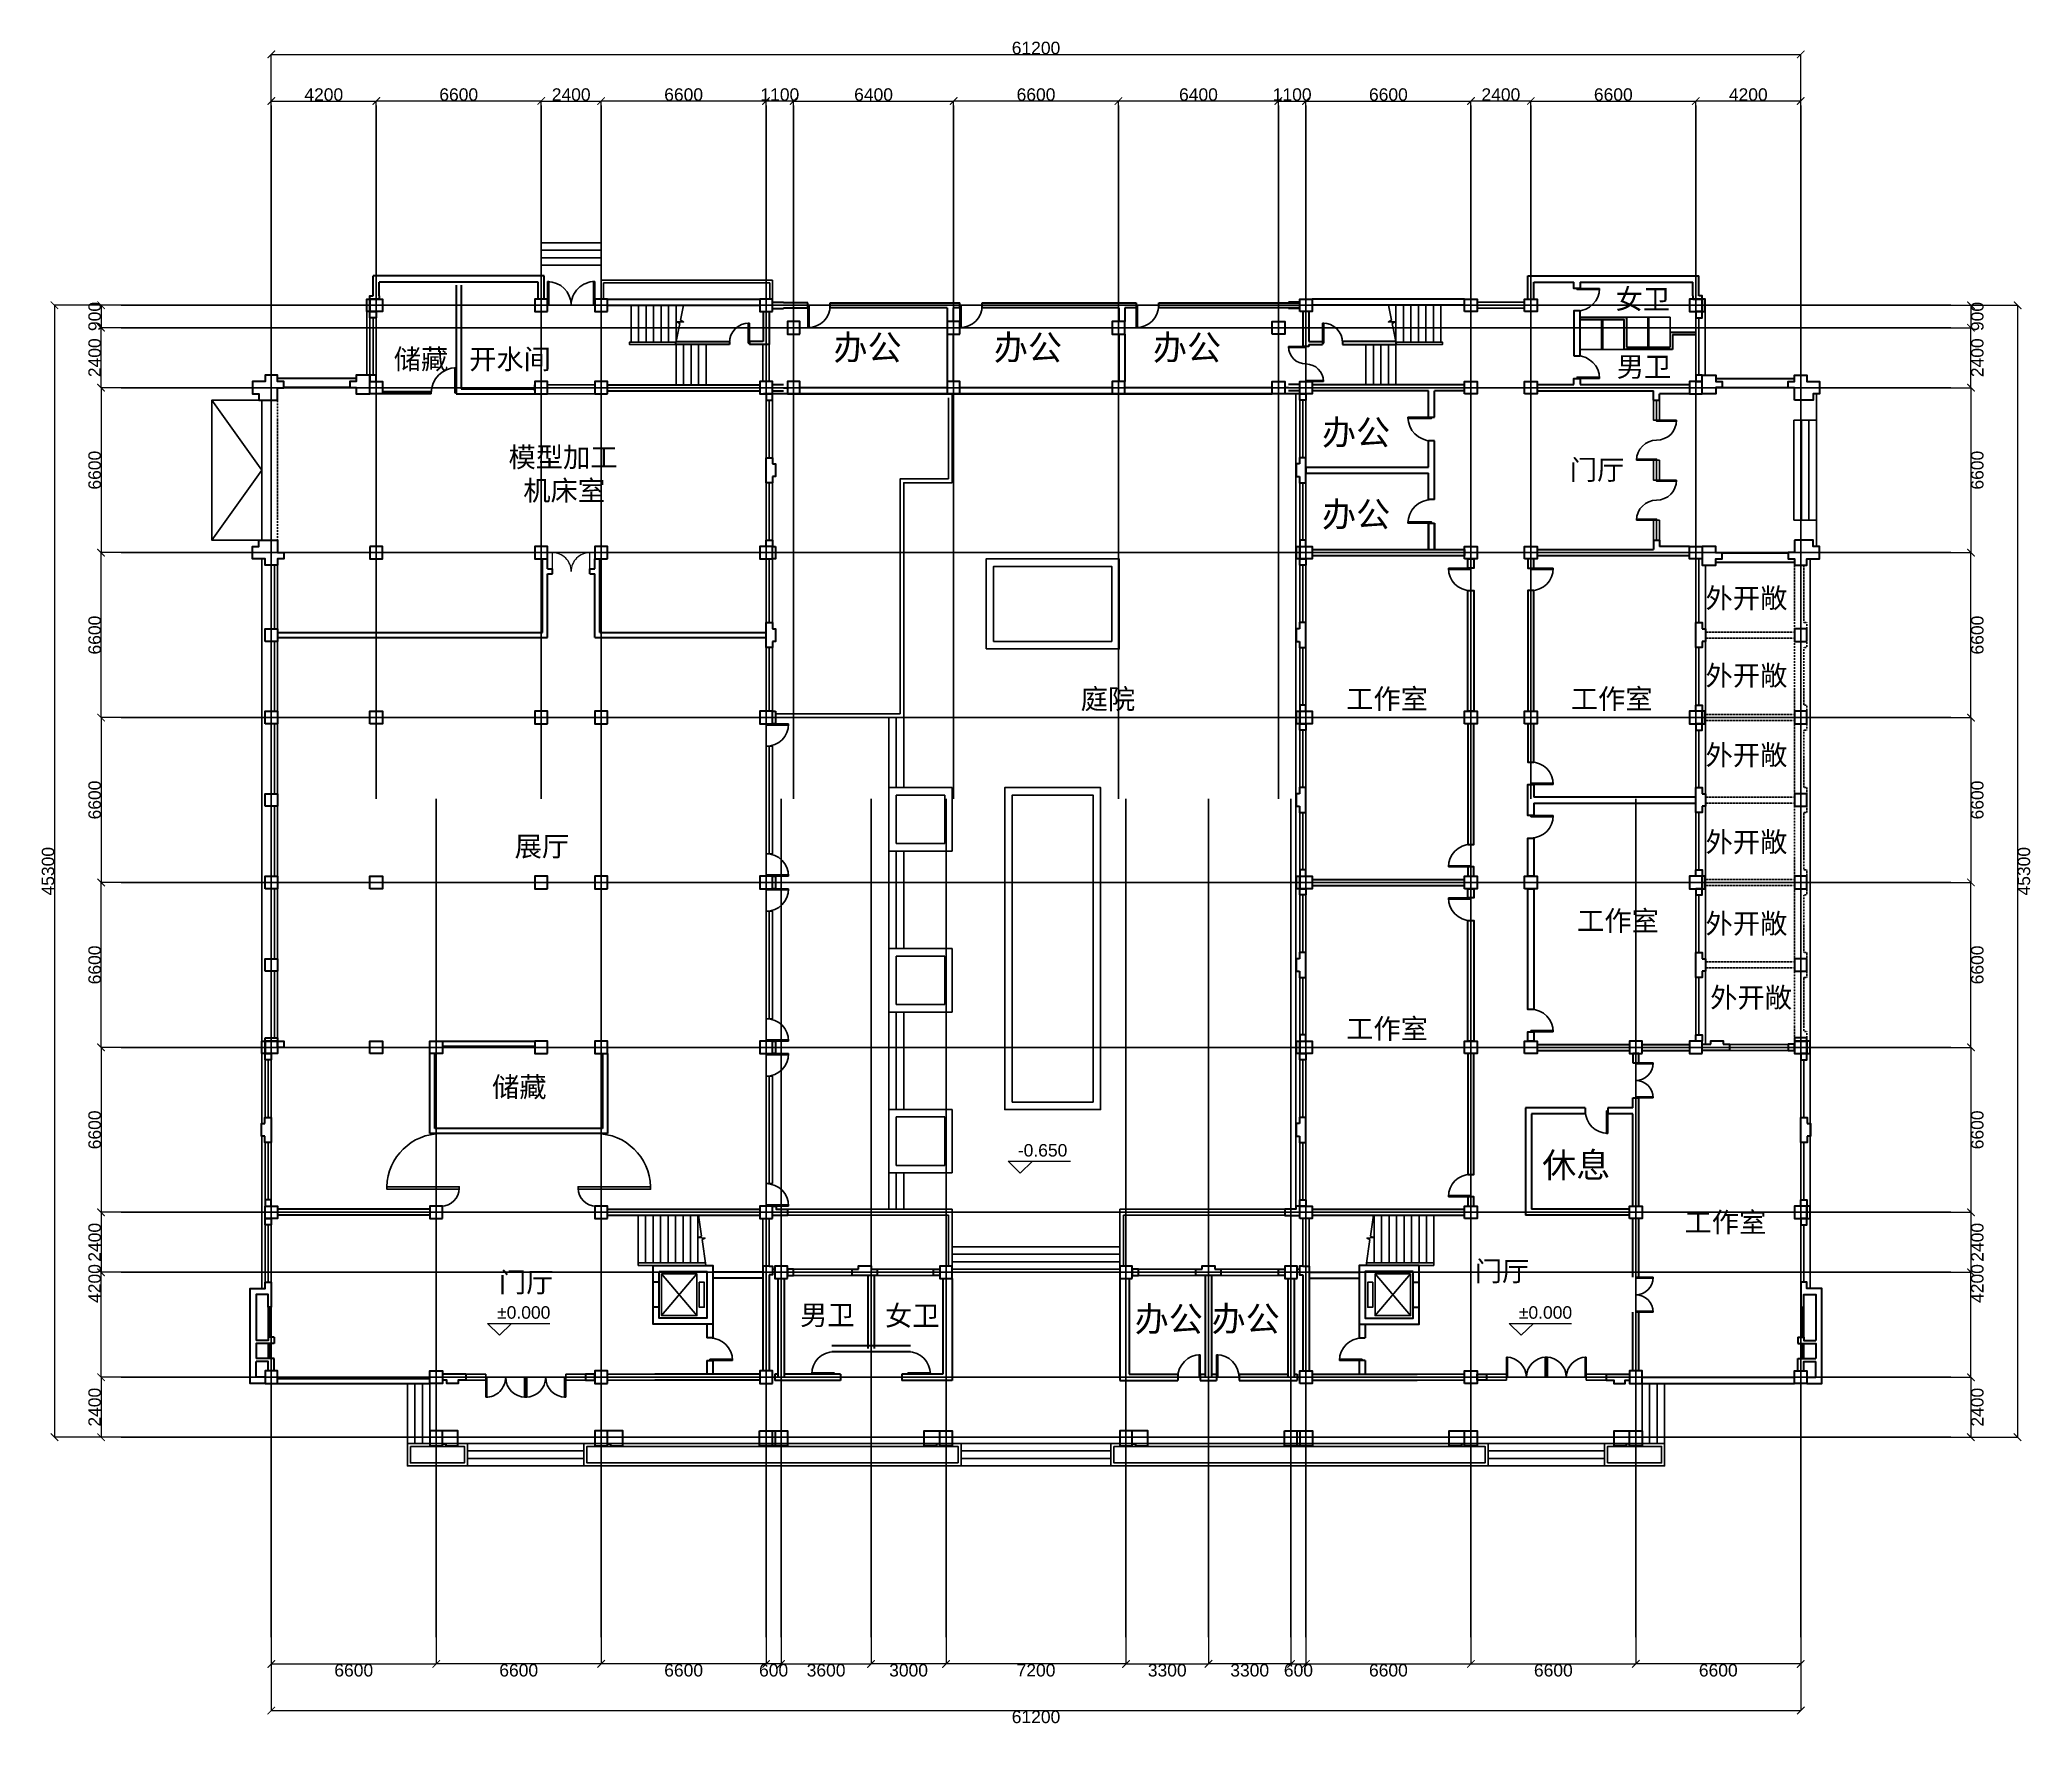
# Model space of a CAD drawing. Header units: millimetres. Extents: x 3256 to 82975, y 1300 to 68746.
import ezdxf

# ---------------------------------------------------------------- set-up
doc = ezdxf.new("R2010")
doc.units = ezdxf.units.MM
doc.linetypes.add('ACAD_ISO03W100', pattern=[30, 12, -18])
doc.linetypes.add('DOTE', pattern=[2.42, 2, -0.2, 0.02, -0.2])
for name, color, linetype in [('axis', 242, 'Continuous'), ('PROFILE-16', 255, 'Continuous'), ('STAIRS', 41, 'Continuous'), ('WIN-16', 141, 'Continuous')]:
    doc.layers.add(name, color=color, linetype=linetype)
for name, color, linetype, lineweight in [('COLUMN', 51, 'Continuous', 30), ('PUB_DIM', 3, 'Continuous', 5), ('touxing', 2, 'Continuous', 9), ('WALL', 9, 'Continuous', 20), ('WALL-16', 7, 'Continuous', 30), ('WINDOW', 4, 'Continuous', 5)]:
    doc.layers.add(name, color=color, linetype=linetype, lineweight=lineweight)
doc.styles.get("Standard").update_dxf_attribs({"font": 'arial.ttf'})
doc.dimstyles.get("Standard").update_dxf_attribs({"dimtxt": 0.18, "dimasz": 0.18, "dimexe": 0.18, "dimexo": 0.0625, "dimgap": 0.09, "dimtad": 0, "dimtih": 1, "dimtoh": 1, "dimdec": 4, "dimzin": 0, "dimdsep": 46, "dimtxsty": 'Standard', "dimcen": 0.09, "dimadec": 0, "dimazin": 0, "dimtfac": 1, "dimtdec": 4, "dimtofl": 0, "dimtmove": 0, "dimatfit": 3, "dimfxl": 1, "dimtolj": 1, "dimtzin": 0, "dimarcsym": 0})

# ---------------------------------------------------------------- blocks, each defined once
blk = doc.blocks.new('*U70')
at = {"layer": 'COLUMN'}
blk.add_lwpolyline([(-250, -250), (-250, 250), (250, 250), (250, -250)], close=True, dxfattribs=at)
blk = doc.blocks.new('*U71')
at = {"layer": 'COLUMN', "color": 0, "linetype": 'ByBlock', "lineweight": -2, "transparency": 16777216}
for p in [(0, 0), (0, -3300), (0, -6600), (0, -9900), (0, -13200)]:
    blk.add_blockref('*U70', p, dxfattribs=at)
blk = doc.blocks.new('COL500')
at = {"layer": 'COLUMN'}
blk.add_lwpolyline([(-250, -250), (-250, 250), (250, 250), (250, -250)], close=True, dxfattribs=at)
blk = doc.blocks.new('*U72')
at = {"layer": 'COLUMN'}
blk.add_lwpolyline([(-250, -250), (-250, 250), (250, 250), (250, -250)], close=True, dxfattribs=at)
blk = doc.blocks.new('*U73')
at = {"layer": 'COLUMN', "color": 0, "linetype": 'ByBlock', "lineweight": -2, "transparency": 16777216}
for p in [(0, 0), (0, -3300), (0, -6600), (0, -9900), (0, -13200)]:
    blk.add_blockref('*U72', p, dxfattribs=at)
blk = doc.blocks.new('DOOR900')
at = {"layer": 'WIN-16'}
blk.add_lwpolyline([(-900, 0), (0, 0), (0, -50), (-900, -50)], close=True, dxfattribs=at)
blk.add_arc((0, 0), 900, 180, 270, dxfattribs=at)
blk = doc.blocks.new('*U74')
at = {"layer": 'WALL-16'}
for points in [[(65, -250), (65, -500), (-195, -500), (-195, 500), (65, 500), (65, 250)], [(65, 250), (195, 250), (195, -250), (65, -250)]]:
    blk.add_lwpolyline(points, dxfattribs=at)
blk = doc.blocks.new('*U75')
at = {"layer": 'WALL-16', "color": 0, "linetype": 'ByBlock', "lineweight": -2, "transparency": 16777216}
for p in [(0, 26400), (0, 19800), (0, 13200), (0, 6600), (0, 0)]:
    blk.add_blockref('*U74', p, dxfattribs=at)
blk = doc.blocks.new('*U76')
at = {"layer": 'WALL-16'}
for points in [[(-60, 250), (-60, -250), (-190, -250), (-190, 250)], [(190, 250), (190, 500), (-60, 500), (-60, 250)], [(190, -250), (190, -500), (-60, -500), (-60, -250)]]:
    blk.add_lwpolyline(points, close=True, dxfattribs=at)
blk = doc.blocks.new('*U68')
at = {"layer": 'WALL-16', "color": 0, "linetype": 'ByBlock', "lineweight": -2, "transparency": 16777216}
for p in [(0, 19800), (0, 13200), (0, 6600), (0, 0)]:
    blk.add_blockref('*U76', p, dxfattribs=at)
blk = doc.blocks.new('DOOR1400')
at = {"layer": 'WALL-16', "xscale": 0.7777777777777715, "yscale": 0.7777777777777715, "zscale": 0.7777777777777715}
blk.add_blockref('DOOR900', (0, 0), dxfattribs=at)
at = {"layer": 'WALL-16', "xscale": -0.7777777777777715, "yscale": 0.7777777777777715, "zscale": 0.7777777777777715, "rotation": 180}
blk.add_blockref('DOOR900', (0, -1400), dxfattribs=at)
blk = doc.blocks.new('M_A3PTU')
for p, q in [((-0.5, 0), (-0.499, -0.498)), ((0.5, 0), (0.499, -0.498))]:
    blk.add_line(p, q)
for centre, start, end in [((0.498, -0.001), 179.9237, 270.115), ((-0.498, -0.001), 269.885, 0.0763)]:
    blk.add_arc(centre, 0.498, start, end)
blk = doc.blocks.new('_ArchTick')
at = {"color": 0, "linetype": 'ByBlock', "const_width": 0.15}
blk.add_lwpolyline([(-0.5, -0.5), (0.5, 0.5)], dxfattribs=at)
blk = doc.blocks.new('*D7')
at = {"layer": 'Defpoints', "color": 0, "transparency": 16777216}
for p in [(11540, 54534), (7340, 52668), (11540, 52668)]:
    blk.add_point(p, dxfattribs=at)
at = {"layer": 'PUB_DIM', "color": 0, "lineweight": -2, "transparency": 16777216}
for p, q in [((7340, 52668), (7340, 54534)), ((7340, 54534), (11540, 54534)), ((11540, 52668), (11540, 54534))]:
    blk.add_line(p, q, dxfattribs=at)
at = {"layer": 'PUB_DIM', "color": 0, "lineweight": -2, "transparency": 16777216, "xscale": 300, "yscale": 300, "zscale": 300, "rotation": 180}
blk.add_blockref('_ArchTick', (7340, 54534), dxfattribs=at)
at = {"layer": 'PUB_DIM', "color": 0, "lineweight": -2, "transparency": 16777216, "xscale": 300, "yscale": 300, "zscale": 300}
blk.add_blockref('_ArchTick', (11540, 54534), dxfattribs=at)
at = {"layer": 'PUB_DIM', "color": 0, "transparency": 16777216, "insert": (9440, 54789), "char_height": 500, "attachment_point": 5}
blk.add_mtext('\\A1;4200', dxfattribs=at)
blk = doc.blocks.new('*D8')
at = {"layer": 'Defpoints', "color": 0, "transparency": 16777216}
for p in [(11540, 54534), (11540, 52668), (18140, 52668)]:
    blk.add_point(p, dxfattribs=at)
at = {"layer": 'PUB_DIM', "color": 0, "lineweight": -2, "transparency": 16777216}
for p, q in [((11540, 52668), (11540, 54534)), ((18140, 54534), (11540, 54534)), ((18140, 52668), (18140, 54534))]:
    blk.add_line(p, q, dxfattribs=at)
at = {"layer": 'PUB_DIM', "color": 0, "lineweight": -2, "transparency": 16777216, "xscale": 300, "yscale": 300, "zscale": 300, "rotation": 180}
blk.add_blockref('_ArchTick', (11540, 54534), dxfattribs=at)
at = {"layer": 'PUB_DIM', "color": 0, "lineweight": -2, "transparency": 16777216, "xscale": 300, "yscale": 300, "zscale": 300}
blk.add_blockref('_ArchTick', (18140, 54534), dxfattribs=at)
at = {"layer": 'PUB_DIM', "color": 0, "transparency": 16777216, "insert": (14840, 54789), "char_height": 500, "attachment_point": 5}
blk.add_mtext('\\A1;6600', dxfattribs=at)
blk = doc.blocks.new('*D9')
at = {"layer": 'Defpoints', "color": 0, "transparency": 16777216}
for p in [(20540, 54534), (18140, 52668), (20540, 52668)]:
    blk.add_point(p, dxfattribs=at)
at = {"layer": 'PUB_DIM', "color": 0, "lineweight": -2, "transparency": 16777216}
for p, q in [((18140, 52668), (18140, 54534)), ((18140, 54534), (20540, 54534)), ((20540, 52668), (20540, 54534))]:
    blk.add_line(p, q, dxfattribs=at)
at = {"layer": 'PUB_DIM', "color": 0, "lineweight": -2, "transparency": 16777216, "xscale": 300, "yscale": 300, "zscale": 300, "rotation": 180}
blk.add_blockref('_ArchTick', (18140, 54534), dxfattribs=at)
at = {"layer": 'PUB_DIM', "color": 0, "lineweight": -2, "transparency": 16777216, "xscale": 300, "yscale": 300, "zscale": 300}
blk.add_blockref('_ArchTick', (20540, 54534), dxfattribs=at)
at = {"layer": 'PUB_DIM', "color": 0, "transparency": 16777216, "insert": (19340, 54789), "char_height": 500, "attachment_point": 5}
blk.add_mtext('\\A1;2400', dxfattribs=at)
blk = doc.blocks.new('*D10')
at = {"layer": 'Defpoints', "color": 0, "transparency": 16777216}
for p in [(20540, 54534), (20540, 52668), (27140, 52668)]:
    blk.add_point(p, dxfattribs=at)
at = {"layer": 'PUB_DIM', "color": 0, "lineweight": -2, "transparency": 16777216}
for p, q in [((20540, 52668), (20540, 54534)), ((27140, 54534), (20540, 54534)), ((27140, 52668), (27140, 54534))]:
    blk.add_line(p, q, dxfattribs=at)
at = {"layer": 'PUB_DIM', "color": 0, "lineweight": -2, "transparency": 16777216, "xscale": 300, "yscale": 300, "zscale": 300, "rotation": 180}
blk.add_blockref('_ArchTick', (20540, 54534), dxfattribs=at)
at = {"layer": 'PUB_DIM', "color": 0, "lineweight": -2, "transparency": 16777216, "xscale": 300, "yscale": 300, "zscale": 300}
blk.add_blockref('_ArchTick', (27140, 54534), dxfattribs=at)
at = {"layer": 'PUB_DIM', "color": 0, "transparency": 16777216, "insert": (23840, 54789), "char_height": 500, "attachment_point": 5}
blk.add_mtext('\\A1;6600', dxfattribs=at)
blk = doc.blocks.new('*D11')
at = {"layer": 'Defpoints', "color": 0, "transparency": 16777216}
for p in [(27140, 54534), (27140, 52954), (28240, 52954)]:
    blk.add_point(p, dxfattribs=at)
at = {"layer": 'PUB_DIM', "color": 0, "lineweight": -2, "transparency": 16777216}
for p, q in [((27140, 52954), (27140, 54534)), ((28240, 54534), (27140, 54534)), ((28240, 52954), (28240, 54534))]:
    blk.add_line(p, q, dxfattribs=at)
at = {"layer": 'PUB_DIM', "color": 0, "lineweight": -2, "transparency": 16777216, "xscale": 300, "yscale": 300, "zscale": 300, "rotation": 180}
blk.add_blockref('_ArchTick', (27140, 54534), dxfattribs=at)
at = {"layer": 'PUB_DIM', "color": 0, "lineweight": -2, "transparency": 16777216, "xscale": 300, "yscale": 300, "zscale": 300}
blk.add_blockref('_ArchTick', (28240, 54534), dxfattribs=at)
at = {"layer": 'PUB_DIM', "color": 0, "transparency": 16777216, "insert": (27690, 54789), "char_height": 500, "attachment_point": 5}
blk.add_mtext('\\A1;1100', dxfattribs=at)
blk = doc.blocks.new('*D12')
at = {"layer": 'Defpoints', "color": 0, "transparency": 16777216}
for p in [(34640, 54534), (28240, 52668), (34640, 52668)]:
    blk.add_point(p, dxfattribs=at)
at = {"layer": 'PUB_DIM', "color": 0, "lineweight": -2, "transparency": 16777216}
for p, q in [((28240, 52668), (28240, 54534)), ((28240, 54534), (34640, 54534)), ((34640, 52668), (34640, 54534))]:
    blk.add_line(p, q, dxfattribs=at)
at = {"layer": 'PUB_DIM', "color": 0, "lineweight": -2, "transparency": 16777216, "xscale": 300, "yscale": 300, "zscale": 300, "rotation": 180}
blk.add_blockref('_ArchTick', (28240, 54534), dxfattribs=at)
at = {"layer": 'PUB_DIM', "color": 0, "lineweight": -2, "transparency": 16777216, "xscale": 300, "yscale": 300, "zscale": 300}
blk.add_blockref('_ArchTick', (34640, 54534), dxfattribs=at)
at = {"layer": 'PUB_DIM', "color": 0, "transparency": 16777216, "insert": (31440, 54789), "char_height": 500, "attachment_point": 5}
blk.add_mtext('\\A1;6400', dxfattribs=at)
blk = doc.blocks.new('*D13')
at = {"layer": 'Defpoints', "color": 0, "transparency": 16777216}
for p in [(34640, 54534), (34640, 52668), (41240, 52668)]:
    blk.add_point(p, dxfattribs=at)
at = {"layer": 'PUB_DIM', "color": 0, "lineweight": -2, "transparency": 16777216}
for p, q in [((34640, 52668), (34640, 54534)), ((41240, 54534), (34640, 54534)), ((41240, 52668), (41240, 54534))]:
    blk.add_line(p, q, dxfattribs=at)
at = {"layer": 'PUB_DIM', "color": 0, "lineweight": -2, "transparency": 16777216, "xscale": 300, "yscale": 300, "zscale": 300, "rotation": 180}
blk.add_blockref('_ArchTick', (34640, 54534), dxfattribs=at)
at = {"layer": 'PUB_DIM', "color": 0, "lineweight": -2, "transparency": 16777216, "xscale": 300, "yscale": 300, "zscale": 300}
blk.add_blockref('_ArchTick', (41240, 54534), dxfattribs=at)
at = {"layer": 'PUB_DIM', "color": 0, "transparency": 16777216, "insert": (37940, 54789), "char_height": 500, "attachment_point": 5}
blk.add_mtext('\\A1;6600', dxfattribs=at)
blk = doc.blocks.new('*D17')
at = {"layer": 'Defpoints', "color": 0, "transparency": 16777216}
for p in [(64340, 54534), (64340, 52668), (68540, 52668)]:
    blk.add_point(p, dxfattribs=at)
at = {"layer": 'PUB_DIM', "color": 0, "lineweight": -2, "transparency": 16777216}
for p, q in [((64340, 52668), (64340, 54534)), ((68540, 54534), (64340, 54534)), ((68540, 52668), (68540, 54534))]:
    blk.add_line(p, q, dxfattribs=at)
at = {"layer": 'PUB_DIM', "color": 0, "lineweight": -2, "transparency": 16777216, "xscale": 300, "yscale": 300, "zscale": 300, "rotation": 180}
blk.add_blockref('_ArchTick', (64340, 54534), dxfattribs=at)
at = {"layer": 'PUB_DIM', "color": 0, "lineweight": -2, "transparency": 16777216, "xscale": 300, "yscale": 300, "zscale": 300}
blk.add_blockref('_ArchTick', (68540, 54534), dxfattribs=at)
at = {"layer": 'PUB_DIM', "color": 0, "transparency": 16777216, "insert": (66440, 54789), "char_height": 500, "attachment_point": 5}
blk.add_mtext('\\A1;4200', dxfattribs=at)
blk = doc.blocks.new('*D14')
at = {"layer": 'Defpoints', "color": 0, "transparency": 16777216}
for p in [(64340, 54534), (57740, 52668), (64340, 52668)]:
    blk.add_point(p, dxfattribs=at)
at = {"layer": 'PUB_DIM', "color": 0, "lineweight": -2, "transparency": 16777216}
for p, q in [((57740, 52668), (57740, 54534)), ((57740, 54534), (64340, 54534)), ((64340, 52668), (64340, 54534))]:
    blk.add_line(p, q, dxfattribs=at)
at = {"layer": 'PUB_DIM', "color": 0, "lineweight": -2, "transparency": 16777216, "xscale": 300, "yscale": 300, "zscale": 300, "rotation": 180}
blk.add_blockref('_ArchTick', (57740, 54534), dxfattribs=at)
at = {"layer": 'PUB_DIM', "color": 0, "lineweight": -2, "transparency": 16777216, "xscale": 300, "yscale": 300, "zscale": 300}
blk.add_blockref('_ArchTick', (64340, 54534), dxfattribs=at)
at = {"layer": 'PUB_DIM', "color": 0, "transparency": 16777216, "insert": (61040, 54789), "char_height": 500, "attachment_point": 5}
blk.add_mtext('\\A1;6600', dxfattribs=at)
blk = doc.blocks.new('*D15')
at = {"layer": 'Defpoints', "color": 0, "transparency": 16777216}
for p in [(55340, 54534), (55340, 52668), (57740, 52668)]:
    blk.add_point(p, dxfattribs=at)
at = {"layer": 'PUB_DIM', "color": 0, "lineweight": -2, "transparency": 16777216}
for p, q in [((55340, 52668), (55340, 54534)), ((57740, 54534), (55340, 54534)), ((57740, 52668), (57740, 54534))]:
    blk.add_line(p, q, dxfattribs=at)
at = {"layer": 'PUB_DIM', "color": 0, "lineweight": -2, "transparency": 16777216, "xscale": 300, "yscale": 300, "zscale": 300, "rotation": 180}
blk.add_blockref('_ArchTick', (55340, 54534), dxfattribs=at)
at = {"layer": 'PUB_DIM', "color": 0, "lineweight": -2, "transparency": 16777216, "xscale": 300, "yscale": 300, "zscale": 300}
blk.add_blockref('_ArchTick', (57740, 54534), dxfattribs=at)
at = {"layer": 'PUB_DIM', "color": 0, "transparency": 16777216, "insert": (56540, 54789), "char_height": 500, "attachment_point": 5}
blk.add_mtext('\\A1;2400', dxfattribs=at)
blk = doc.blocks.new('*D18')
at = {"layer": 'Defpoints', "color": 0, "transparency": 16777216}
for p in [(55340, 54534), (48740, 52668), (55340, 52668)]:
    blk.add_point(p, dxfattribs=at)
at = {"layer": 'PUB_DIM', "color": 0, "lineweight": -2, "transparency": 16777216}
for p, q in [((48740, 52668), (48740, 54534)), ((48740, 54534), (55340, 54534)), ((55340, 52668), (55340, 54534))]:
    blk.add_line(p, q, dxfattribs=at)
at = {"layer": 'PUB_DIM', "color": 0, "lineweight": -2, "transparency": 16777216, "xscale": 300, "yscale": 300, "zscale": 300, "rotation": 180}
blk.add_blockref('_ArchTick', (48740, 54534), dxfattribs=at)
at = {"layer": 'PUB_DIM', "color": 0, "lineweight": -2, "transparency": 16777216, "xscale": 300, "yscale": 300, "zscale": 300}
blk.add_blockref('_ArchTick', (55340, 54534), dxfattribs=at)
at = {"layer": 'PUB_DIM', "color": 0, "transparency": 16777216, "insert": (52040, 54789), "char_height": 500, "attachment_point": 5}
blk.add_mtext('\\A1;6600', dxfattribs=at)
blk = doc.blocks.new('*D19')
at = {"layer": 'Defpoints', "color": 0, "transparency": 16777216}
for p in [(48740, 54534), (47640, 52954), (48740, 52954)]:
    blk.add_point(p, dxfattribs=at)
at = {"layer": 'PUB_DIM', "color": 0, "lineweight": -2, "transparency": 16777216}
for p, q in [((47640, 52954), (47640, 54534)), ((47640, 54534), (48740, 54534)), ((48740, 52954), (48740, 54534))]:
    blk.add_line(p, q, dxfattribs=at)
at = {"layer": 'PUB_DIM', "color": 0, "lineweight": -2, "transparency": 16777216, "xscale": 300, "yscale": 300, "zscale": 300, "rotation": 180}
blk.add_blockref('_ArchTick', (47640, 54534), dxfattribs=at)
at = {"layer": 'PUB_DIM', "color": 0, "lineweight": -2, "transparency": 16777216, "xscale": 300, "yscale": 300, "zscale": 300}
blk.add_blockref('_ArchTick', (48740, 54534), dxfattribs=at)
at = {"layer": 'PUB_DIM', "color": 0, "transparency": 16777216, "insert": (48190, 54789), "char_height": 500, "attachment_point": 5}
blk.add_mtext('\\A1;1100', dxfattribs=at)
blk = doc.blocks.new('*D16')
at = {"layer": 'Defpoints', "color": 0, "transparency": 16777216}
for p in [(41240, 54534), (41240, 52668), (47640, 52668)]:
    blk.add_point(p, dxfattribs=at)
at = {"layer": 'PUB_DIM', "color": 0, "lineweight": -2, "transparency": 16777216}
for p, q in [((41240, 52668), (41240, 54534)), ((47640, 54534), (41240, 54534)), ((47640, 52668), (47640, 54534))]:
    blk.add_line(p, q, dxfattribs=at)
at = {"layer": 'PUB_DIM', "color": 0, "lineweight": -2, "transparency": 16777216, "xscale": 300, "yscale": 300, "zscale": 300, "rotation": 180}
blk.add_blockref('_ArchTick', (41240, 54534), dxfattribs=at)
at = {"layer": 'PUB_DIM', "color": 0, "lineweight": -2, "transparency": 16777216, "xscale": 300, "yscale": 300, "zscale": 300}
blk.add_blockref('_ArchTick', (47640, 54534), dxfattribs=at)
at = {"layer": 'PUB_DIM', "color": 0, "transparency": 16777216, "insert": (44440, 54789), "char_height": 500, "attachment_point": 5}
blk.add_mtext('\\A1;6400', dxfattribs=at)
blk = doc.blocks.new('*D20')
at = {"layer": 'Defpoints', "color": 0, "transparency": 16777216}
for p in [(68540, 56399), (7340, 54534), (68540, 54534)]:
    blk.add_point(p, dxfattribs=at)
at = {"layer": 'PUB_DIM', "color": 0, "lineweight": -2, "transparency": 16777216}
for p, q in [((7340, 54534), (7340, 56399)), ((7340, 56399), (68540, 56399)), ((68540, 54534), (68540, 56399))]:
    blk.add_line(p, q, dxfattribs=at)
at = {"layer": 'PUB_DIM', "color": 0, "lineweight": -2, "transparency": 16777216, "xscale": 300, "yscale": 300, "zscale": 300, "rotation": 180}
blk.add_blockref('_ArchTick', (7340, 56399), dxfattribs=at)
at = {"layer": 'PUB_DIM', "color": 0, "lineweight": -2, "transparency": 16777216, "xscale": 300, "yscale": 300, "zscale": 300}
blk.add_blockref('_ArchTick', (68540, 56399), dxfattribs=at)
at = {"layer": 'PUB_DIM', "color": 0, "transparency": 16777216, "insert": (37940, 56654), "char_height": 500, "attachment_point": 5}
blk.add_mtext('\\A1;61200', dxfattribs=at)
blk = doc.blocks.new('*D21')
at = {"layer": 'Defpoints', "color": 0, "transparency": 16777216}
for p in [(7340, -6149), (13940, -6149), (13940, -8014)]:
    blk.add_point(p, dxfattribs=at)
at = {"layer": 'PUB_DIM', "color": 0, "lineweight": -2, "transparency": 16777216}
for p, q in [((7340, -6149), (7340, -8015)), ((13940, -6149), (13940, -8015)), ((7340, -8014), (13940, -8014))]:
    blk.add_line(p, q, dxfattribs=at)
at = {"layer": 'PUB_DIM', "color": 0, "lineweight": -2, "transparency": 16777216, "xscale": 300, "yscale": 300, "zscale": 300, "rotation": 180}
blk.add_blockref('_ArchTick', (7340, -8014), dxfattribs=at)
at = {"layer": 'PUB_DIM', "color": 0, "lineweight": -2, "transparency": 16777216, "xscale": 300, "yscale": 300, "zscale": 300}
blk.add_blockref('_ArchTick', (13940, -8014), dxfattribs=at)
at = {"layer": 'PUB_DIM', "color": 0, "transparency": 16777216, "insert": (10640, -8270), "char_height": 500, "attachment_point": 5}
blk.add_mtext('\\A1;6600', dxfattribs=at)
blk = doc.blocks.new('*D22')
at = {"layer": 'Defpoints', "color": 0, "transparency": 16777216}
for p in [(13940, -6149), (20540, -6149), (13940, -8014)]:
    blk.add_point(p, dxfattribs=at)
at = {"layer": 'PUB_DIM', "color": 0, "lineweight": -2, "transparency": 16777216}
for p, q in [((13940, -6149), (13940, -8015)), ((20540, -6149), (20540, -8015)), ((20540, -8014), (13940, -8014))]:
    blk.add_line(p, q, dxfattribs=at)
at = {"layer": 'PUB_DIM', "color": 0, "lineweight": -2, "transparency": 16777216, "xscale": 300, "yscale": 300, "zscale": 300, "rotation": 180}
blk.add_blockref('_ArchTick', (13940, -8014), dxfattribs=at)
at = {"layer": 'PUB_DIM', "color": 0, "lineweight": -2, "transparency": 16777216, "xscale": 300, "yscale": 300, "zscale": 300}
blk.add_blockref('_ArchTick', (20540, -8014), dxfattribs=at)
at = {"layer": 'PUB_DIM', "color": 0, "transparency": 16777216, "insert": (17240, -8270), "char_height": 500, "attachment_point": 5}
blk.add_mtext('\\A1;6600', dxfattribs=at)
blk = doc.blocks.new('*D23')
at = {"layer": 'Defpoints', "color": 0, "transparency": 16777216}
for p in [(20540, -6149), (27140, -6149), (20540, -8014)]:
    blk.add_point(p, dxfattribs=at)
at = {"layer": 'PUB_DIM', "color": 0, "lineweight": -2, "transparency": 16777216}
for p, q in [((20540, -6149), (20540, -8015)), ((27140, -6149), (27140, -8015)), ((27140, -8014), (20540, -8014))]:
    blk.add_line(p, q, dxfattribs=at)
at = {"layer": 'PUB_DIM', "color": 0, "lineweight": -2, "transparency": 16777216, "xscale": 300, "yscale": 300, "zscale": 300, "rotation": 180}
blk.add_blockref('_ArchTick', (20540, -8014), dxfattribs=at)
at = {"layer": 'PUB_DIM', "color": 0, "lineweight": -2, "transparency": 16777216, "xscale": 300, "yscale": 300, "zscale": 300}
blk.add_blockref('_ArchTick', (27140, -8014), dxfattribs=at)
at = {"layer": 'PUB_DIM', "color": 0, "transparency": 16777216, "insert": (23840, -8270), "char_height": 500, "attachment_point": 5}
blk.add_mtext('\\A1;6600', dxfattribs=at)
blk = doc.blocks.new('*D24')
at = {"layer": 'Defpoints', "color": 0, "transparency": 16777216}
for p in [(27140, -6435), (27740, -6435), (27140, -8014)]:
    blk.add_point(p, dxfattribs=at)
at = {"layer": 'PUB_DIM', "color": 0, "lineweight": -2, "transparency": 16777216}
for p, q in [((27140, -6435), (27140, -8015)), ((27740, -6435), (27740, -8015)), ((27740, -8014), (27140, -8014))]:
    blk.add_line(p, q, dxfattribs=at)
at = {"layer": 'PUB_DIM', "color": 0, "lineweight": -2, "transparency": 16777216, "xscale": 300, "yscale": 300, "zscale": 300, "rotation": 180}
blk.add_blockref('_ArchTick', (27140, -8014), dxfattribs=at)
at = {"layer": 'PUB_DIM', "color": 0, "lineweight": -2, "transparency": 16777216, "xscale": 300, "yscale": 300, "zscale": 300}
blk.add_blockref('_ArchTick', (27740, -8014), dxfattribs=at)
at = {"layer": 'PUB_DIM', "color": 0, "transparency": 16777216, "insert": (27440, -8270), "char_height": 500, "attachment_point": 5}
blk.add_mtext('\\A1;600', dxfattribs=at)
blk = doc.blocks.new('*D25')
at = {"layer": 'Defpoints', "color": 0, "transparency": 16777216}
for p in [(31340, -6149), (27740, -6435), (31340, -8014)]:
    blk.add_point(p, dxfattribs=at)
at = {"layer": 'PUB_DIM', "color": 0, "lineweight": -2, "transparency": 16777216}
for p, q in [((31340, -6149), (31340, -8015)), ((27740, -6435), (27740, -8015)), ((27740, -8014), (31340, -8014))]:
    blk.add_line(p, q, dxfattribs=at)
at = {"layer": 'PUB_DIM', "color": 0, "lineweight": -2, "transparency": 16777216, "xscale": 300, "yscale": 300, "zscale": 300, "rotation": 180}
blk.add_blockref('_ArchTick', (27740, -8014), dxfattribs=at)
at = {"layer": 'PUB_DIM', "color": 0, "lineweight": -2, "transparency": 16777216, "xscale": 300, "yscale": 300, "zscale": 300}
blk.add_blockref('_ArchTick', (31340, -8014), dxfattribs=at)
at = {"layer": 'PUB_DIM', "color": 0, "transparency": 16777216, "insert": (29540, -8270), "char_height": 500, "attachment_point": 5}
blk.add_mtext('\\A1;3600', dxfattribs=at)
blk = doc.blocks.new('*D26')
at = {"layer": 'Defpoints', "color": 0, "transparency": 16777216}
for p in [(31340, -6149), (34340, -6149), (31340, -8014)]:
    blk.add_point(p, dxfattribs=at)
at = {"layer": 'PUB_DIM', "color": 0, "lineweight": -2, "transparency": 16777216}
for p, q in [((31340, -6149), (31340, -8015)), ((34340, -6149), (34340, -8015)), ((34340, -8014), (31340, -8014))]:
    blk.add_line(p, q, dxfattribs=at)
at = {"layer": 'PUB_DIM', "color": 0, "lineweight": -2, "transparency": 16777216, "xscale": 300, "yscale": 300, "zscale": 300, "rotation": 180}
blk.add_blockref('_ArchTick', (31340, -8014), dxfattribs=at)
at = {"layer": 'PUB_DIM', "color": 0, "lineweight": -2, "transparency": 16777216, "xscale": 300, "yscale": 300, "zscale": 300}
blk.add_blockref('_ArchTick', (34340, -8014), dxfattribs=at)
at = {"layer": 'PUB_DIM', "color": 0, "transparency": 16777216, "insert": (32840, -8270), "char_height": 500, "attachment_point": 5}
blk.add_mtext('\\A1;3000', dxfattribs=at)
blk = doc.blocks.new('*D27')
at = {"layer": 'Defpoints', "color": 0, "transparency": 16777216}
for p in [(34340, -6149), (41540, -6149), (34340, -8014)]:
    blk.add_point(p, dxfattribs=at)
at = {"layer": 'PUB_DIM', "color": 0, "lineweight": -2, "transparency": 16777216}
for p, q in [((34340, -6149), (34340, -8015)), ((41540, -6149), (41540, -8015)), ((41540, -8014), (34340, -8014))]:
    blk.add_line(p, q, dxfattribs=at)
at = {"layer": 'PUB_DIM', "color": 0, "lineweight": -2, "transparency": 16777216, "xscale": 300, "yscale": 300, "zscale": 300, "rotation": 180}
blk.add_blockref('_ArchTick', (34340, -8014), dxfattribs=at)
at = {"layer": 'PUB_DIM', "color": 0, "lineweight": -2, "transparency": 16777216, "xscale": 300, "yscale": 300, "zscale": 300}
blk.add_blockref('_ArchTick', (41540, -8014), dxfattribs=at)
at = {"layer": 'PUB_DIM', "color": 0, "transparency": 16777216, "insert": (37940, -8270), "char_height": 500, "attachment_point": 5}
blk.add_mtext('\\A1;7200', dxfattribs=at)
blk = doc.blocks.new('*D28')
at = {"layer": 'Defpoints', "color": 0, "transparency": 16777216}
for p in [(7340, -8015), (68540, -8014), (68540, -9880)]:
    blk.add_point(p, dxfattribs=at)
at = {"layer": 'PUB_DIM', "color": 0, "lineweight": -2, "transparency": 16777216}
for p, q in [((7340, -8015), (7340, -9880)), ((68540, -8014), (68540, -9880)), ((7340, -9880), (68540, -9880))]:
    blk.add_line(p, q, dxfattribs=at)
at = {"layer": 'PUB_DIM', "color": 0, "lineweight": -2, "transparency": 16777216, "xscale": 300, "yscale": 300, "zscale": 300, "rotation": 180}
blk.add_blockref('_ArchTick', (7340, -9880), dxfattribs=at)
at = {"layer": 'PUB_DIM', "color": 0, "lineweight": -2, "transparency": 16777216, "xscale": 300, "yscale": 300, "zscale": 300}
blk.add_blockref('_ArchTick', (68540, -9880), dxfattribs=at)
at = {"layer": 'PUB_DIM', "color": 0, "transparency": 16777216, "insert": (37940, -10135), "char_height": 500, "attachment_point": 5}
blk.add_mtext('\\A1;61200', dxfattribs=at)
blk = doc.blocks.new('*D29')
at = {"layer": 'Defpoints', "color": 0, "transparency": 16777216}
for p in [(61940, -6149), (68540, -6149), (61940, -8014)]:
    blk.add_point(p, dxfattribs=at)
at = {"layer": 'PUB_DIM', "color": 0, "lineweight": -2, "transparency": 16777216}
for p, q in [((61940, -6149), (61940, -8015)), ((68540, -6149), (68540, -8015)), ((68540, -8014), (61940, -8014))]:
    blk.add_line(p, q, dxfattribs=at)
at = {"layer": 'PUB_DIM', "color": 0, "lineweight": -2, "transparency": 16777216, "xscale": 300, "yscale": 300, "zscale": 300, "rotation": 180}
blk.add_blockref('_ArchTick', (61940, -8014), dxfattribs=at)
at = {"layer": 'PUB_DIM', "color": 0, "lineweight": -2, "transparency": 16777216, "xscale": 300, "yscale": 300, "zscale": 300}
blk.add_blockref('_ArchTick', (68540, -8014), dxfattribs=at)
at = {"layer": 'PUB_DIM', "color": 0, "transparency": 16777216, "insert": (65240, -8270), "char_height": 500, "attachment_point": 5}
blk.add_mtext('\\A1;6600', dxfattribs=at)
blk = doc.blocks.new('*D30')
at = {"layer": 'Defpoints', "color": 0, "transparency": 16777216}
for p in [(55340, -6149), (61940, -6149), (61940, -8014)]:
    blk.add_point(p, dxfattribs=at)
at = {"layer": 'PUB_DIM', "color": 0, "lineweight": -2, "transparency": 16777216}
for p, q in [((55340, -6149), (55340, -8015)), ((61940, -6149), (61940, -8015)), ((55340, -8014), (61940, -8014))]:
    blk.add_line(p, q, dxfattribs=at)
at = {"layer": 'PUB_DIM', "color": 0, "lineweight": -2, "transparency": 16777216, "xscale": 300, "yscale": 300, "zscale": 300, "rotation": 180}
blk.add_blockref('_ArchTick', (55340, -8014), dxfattribs=at)
at = {"layer": 'PUB_DIM', "color": 0, "lineweight": -2, "transparency": 16777216, "xscale": 300, "yscale": 300, "zscale": 300}
blk.add_blockref('_ArchTick', (61940, -8014), dxfattribs=at)
at = {"layer": 'PUB_DIM', "color": 0, "transparency": 16777216, "insert": (58640, -8270), "char_height": 500, "attachment_point": 5}
blk.add_mtext('\\A1;6600', dxfattribs=at)
blk = doc.blocks.new('*D31')
at = {"layer": 'Defpoints', "color": 0, "transparency": 16777216}
for p in [(48740, -6149), (55340, -6149), (55340, -8014)]:
    blk.add_point(p, dxfattribs=at)
at = {"layer": 'PUB_DIM', "color": 0, "lineweight": -2, "transparency": 16777216}
for p, q in [((48740, -6149), (48740, -8015)), ((55340, -6149), (55340, -8015)), ((48740, -8014), (55340, -8014))]:
    blk.add_line(p, q, dxfattribs=at)
at = {"layer": 'PUB_DIM', "color": 0, "lineweight": -2, "transparency": 16777216, "xscale": 300, "yscale": 300, "zscale": 300, "rotation": 180}
blk.add_blockref('_ArchTick', (48740, -8014), dxfattribs=at)
at = {"layer": 'PUB_DIM', "color": 0, "lineweight": -2, "transparency": 16777216, "xscale": 300, "yscale": 300, "zscale": 300}
blk.add_blockref('_ArchTick', (55340, -8014), dxfattribs=at)
at = {"layer": 'PUB_DIM', "color": 0, "transparency": 16777216, "insert": (52040, -8270), "char_height": 500, "attachment_point": 5}
blk.add_mtext('\\A1;6600', dxfattribs=at)
blk = doc.blocks.new('*D32')
at = {"layer": 'Defpoints', "color": 0, "transparency": 16777216}
for p in [(48140, -6435), (48740, -6435), (48740, -8014)]:
    blk.add_point(p, dxfattribs=at)
at = {"layer": 'PUB_DIM', "color": 0, "lineweight": -2, "transparency": 16777216}
for p, q in [((48140, -6435), (48140, -8015)), ((48740, -6435), (48740, -8015)), ((48140, -8014), (48740, -8014))]:
    blk.add_line(p, q, dxfattribs=at)
at = {"layer": 'PUB_DIM', "color": 0, "lineweight": -2, "transparency": 16777216, "xscale": 300, "yscale": 300, "zscale": 300, "rotation": 180}
blk.add_blockref('_ArchTick', (48140, -8014), dxfattribs=at)
at = {"layer": 'PUB_DIM', "color": 0, "lineweight": -2, "transparency": 16777216, "xscale": 300, "yscale": 300, "zscale": 300}
blk.add_blockref('_ArchTick', (48740, -8014), dxfattribs=at)
at = {"layer": 'PUB_DIM', "color": 0, "transparency": 16777216, "insert": (48440, -8270), "char_height": 500, "attachment_point": 5}
blk.add_mtext('\\A1;600', dxfattribs=at)
blk = doc.blocks.new('*D33')
at = {"layer": 'Defpoints', "color": 0, "transparency": 16777216}
for p in [(44840, -6149), (48140, -6435), (44840, -8014)]:
    blk.add_point(p, dxfattribs=at)
at = {"layer": 'PUB_DIM', "color": 0, "lineweight": -2, "transparency": 16777216}
for p, q in [((44840, -6149), (44840, -8015)), ((48140, -6435), (48140, -8015)), ((48140, -8014), (44840, -8014))]:
    blk.add_line(p, q, dxfattribs=at)
at = {"layer": 'PUB_DIM', "color": 0, "lineweight": -2, "transparency": 16777216, "xscale": 300, "yscale": 300, "zscale": 300, "rotation": 180}
blk.add_blockref('_ArchTick', (44840, -8014), dxfattribs=at)
at = {"layer": 'PUB_DIM', "color": 0, "lineweight": -2, "transparency": 16777216, "xscale": 300, "yscale": 300, "zscale": 300}
blk.add_blockref('_ArchTick', (48140, -8014), dxfattribs=at)
at = {"layer": 'PUB_DIM', "color": 0, "transparency": 16777216, "insert": (46490, -8270), "char_height": 500, "attachment_point": 5}
blk.add_mtext('\\A1;3300', dxfattribs=at)
blk = doc.blocks.new('*D34')
at = {"layer": 'Defpoints', "color": 0, "transparency": 16777216}
for p in [(41540, -6149), (44840, -6149), (44840, -8014)]:
    blk.add_point(p, dxfattribs=at)
at = {"layer": 'PUB_DIM', "color": 0, "lineweight": -2, "transparency": 16777216}
for p, q in [((41540, -6149), (41540, -8015)), ((44840, -6149), (44840, -8015)), ((41540, -8014), (44840, -8014))]:
    blk.add_line(p, q, dxfattribs=at)
at = {"layer": 'PUB_DIM', "color": 0, "lineweight": -2, "transparency": 16777216, "xscale": 300, "yscale": 300, "zscale": 300, "rotation": 180}
blk.add_blockref('_ArchTick', (41540, -8014), dxfattribs=at)
at = {"layer": 'PUB_DIM', "color": 0, "lineweight": -2, "transparency": 16777216, "xscale": 300, "yscale": 300, "zscale": 300}
blk.add_blockref('_ArchTick', (44840, -8014), dxfattribs=at)
at = {"layer": 'PUB_DIM', "color": 0, "transparency": 16777216, "insert": (43190, -8270), "char_height": 500, "attachment_point": 5}
blk.add_mtext('\\A1;3300', dxfattribs=at)
blk = doc.blocks.new('*D35')
at = {"layer": 'Defpoints', "color": 0, "transparency": 16777216}
for p in [(529, 45460), (2394, 45460), (2394, 43060)]:
    blk.add_point(p, dxfattribs=at)
at = {"layer": 'PUB_DIM', "color": 0, "lineweight": -2, "transparency": 16777216}
for p, q in [((2394, 45460), (529, 45460)), ((529, 43060), (529, 45460)), ((2394, 43060), (529, 43060))]:
    blk.add_line(p, q, dxfattribs=at)
at = {"layer": 'PUB_DIM', "color": 0, "lineweight": -2, "transparency": 16777216, "xscale": 300, "yscale": 300, "zscale": 300}
for p, rotation in [((529, 45460), 90), ((529, 43060), 270)]:
    blk.add_blockref('_ArchTick', p, dxfattribs=dict(at, rotation=rotation))
at = {"layer": 'PUB_DIM', "color": 0, "transparency": 16777216, "insert": (274, 44260), "char_height": 500, "attachment_point": 5, "rotation": 90}
blk.add_mtext('\\A1;2400', dxfattribs=at)
blk = doc.blocks.new('*D36')
at = {"layer": 'Defpoints', "color": 0, "transparency": 16777216}
for p in [(2394, 46360), (529, 45460), (2394, 45460)]:
    blk.add_point(p, dxfattribs=at)
at = {"layer": 'PUB_DIM', "color": 0, "lineweight": -2, "transparency": 16777216}
for p, q in [((2394, 46360), (529, 46360)), ((529, 46360), (529, 45460)), ((2394, 45460), (529, 45460))]:
    blk.add_line(p, q, dxfattribs=at)
at = {"layer": 'PUB_DIM', "color": 0, "lineweight": -2, "transparency": 16777216, "xscale": 300, "yscale": 300, "zscale": 300}
for p, rotation in [((529, 46360), 90), ((529, 45460), 270)]:
    blk.add_blockref('_ArchTick', p, dxfattribs=dict(at, rotation=rotation))
at = {"layer": 'PUB_DIM', "color": 0, "transparency": 16777216, "insert": (274, 45910), "char_height": 500, "attachment_point": 5, "rotation": 90}
blk.add_mtext('\\A1;900', dxfattribs=at)
blk = doc.blocks.new('*D37')
at = {"layer": 'Defpoints', "color": 0, "transparency": 16777216}
for p in [(2394, 43060), (529, 36460), (2394, 36460)]:
    blk.add_point(p, dxfattribs=at)
at = {"layer": 'PUB_DIM', "color": 0, "lineweight": -2, "transparency": 16777216}
for p, q in [((2394, 43060), (529, 43060)), ((529, 43060), (529, 36460)), ((2394, 36460), (529, 36460))]:
    blk.add_line(p, q, dxfattribs=at)
at = {"layer": 'PUB_DIM', "color": 0, "lineweight": -2, "transparency": 16777216, "xscale": 300, "yscale": 300, "zscale": 300}
for p, rotation in [((529, 43060), 90), ((529, 36460), 270)]:
    blk.add_blockref('_ArchTick', p, dxfattribs=dict(at, rotation=rotation))
at = {"layer": 'PUB_DIM', "color": 0, "transparency": 16777216, "insert": (274, 39760), "char_height": 500, "attachment_point": 5, "rotation": 90}
blk.add_mtext('\\A1;6600', dxfattribs=at)
blk = doc.blocks.new('*D38')
at = {"layer": 'Defpoints', "color": 0, "transparency": 16777216}
for p in [(529, 36460), (2394, 36460), (2394, 29860)]:
    blk.add_point(p, dxfattribs=at)
at = {"layer": 'PUB_DIM', "color": 0, "lineweight": -2, "transparency": 16777216}
for p, q in [((2394, 36460), (529, 36460)), ((529, 29860), (529, 36460)), ((2394, 29860), (529, 29860))]:
    blk.add_line(p, q, dxfattribs=at)
at = {"layer": 'PUB_DIM', "color": 0, "lineweight": -2, "transparency": 16777216, "xscale": 300, "yscale": 300, "zscale": 300}
for p, rotation in [((529, 36460), 90), ((529, 29860), 270)]:
    blk.add_blockref('_ArchTick', p, dxfattribs=dict(at, rotation=rotation))
at = {"layer": 'PUB_DIM', "color": 0, "transparency": 16777216, "insert": (274, 33160), "char_height": 500, "attachment_point": 5, "rotation": 90}
blk.add_mtext('\\A1;6600', dxfattribs=at)
blk = doc.blocks.new('*D39')
at = {"layer": 'Defpoints', "color": 0, "transparency": 16777216}
for p in [(529, 23260), (2394, 23260), (2394, 16660)]:
    blk.add_point(p, dxfattribs=at)
at = {"layer": 'PUB_DIM', "color": 0, "lineweight": -2, "transparency": 16777216}
for p, q in [((2394, 23260), (529, 23260)), ((529, 16660), (529, 23260)), ((2394, 16660), (529, 16660))]:
    blk.add_line(p, q, dxfattribs=at)
at = {"layer": 'PUB_DIM', "color": 0, "lineweight": -2, "transparency": 16777216, "xscale": 300, "yscale": 300, "zscale": 300}
for p, rotation in [((529, 23260), 90), ((529, 16660), 270)]:
    blk.add_blockref('_ArchTick', p, dxfattribs=dict(at, rotation=rotation))
at = {"layer": 'PUB_DIM', "color": 0, "transparency": 16777216, "insert": (274, 19960), "char_height": 500, "attachment_point": 5, "rotation": 90}
blk.add_mtext('\\A1;6600', dxfattribs=at)
blk = doc.blocks.new('*D40')
at = {"layer": 'Defpoints', "color": 0, "transparency": 16777216}
for p in [(2394, 29860), (529, 23260), (2394, 23260)]:
    blk.add_point(p, dxfattribs=at)
at = {"layer": 'PUB_DIM', "color": 0, "lineweight": -2, "transparency": 16777216}
for p, q in [((2394, 29860), (529, 29860)), ((529, 29860), (529, 23260)), ((2394, 23260), (529, 23260))]:
    blk.add_line(p, q, dxfattribs=at)
at = {"layer": 'PUB_DIM', "color": 0, "lineweight": -2, "transparency": 16777216, "xscale": 300, "yscale": 300, "zscale": 300}
for p, rotation in [((529, 29860), 90), ((529, 23260), 270)]:
    blk.add_blockref('_ArchTick', p, dxfattribs=dict(at, rotation=rotation))
at = {"layer": 'PUB_DIM', "color": 0, "transparency": 16777216, "insert": (274, 26560), "char_height": 500, "attachment_point": 5, "rotation": 90}
blk.add_mtext('\\A1;6600', dxfattribs=at)
blk = doc.blocks.new('*D41')
at = {"layer": 'Defpoints', "color": 0, "transparency": 16777216}
for p in [(2394, 16660), (529, 10060), (2394, 10060)]:
    blk.add_point(p, dxfattribs=at)
at = {"layer": 'PUB_DIM', "color": 0, "lineweight": -2, "transparency": 16777216}
for p, q in [((2394, 16660), (529, 16660)), ((529, 16660), (529, 10060)), ((2394, 10060), (529, 10060))]:
    blk.add_line(p, q, dxfattribs=at)
at = {"layer": 'PUB_DIM', "color": 0, "lineweight": -2, "transparency": 16777216, "xscale": 300, "yscale": 300, "zscale": 300}
for p, rotation in [((529, 16660), 90), ((529, 10060), 270)]:
    blk.add_blockref('_ArchTick', p, dxfattribs=dict(at, rotation=rotation))
at = {"layer": 'PUB_DIM', "color": 0, "transparency": 16777216, "insert": (274, 13360), "char_height": 500, "attachment_point": 5, "rotation": 90}
blk.add_mtext('\\A1;6600', dxfattribs=at)
blk = doc.blocks.new('*D43')
at = {"layer": 'Defpoints', "color": 0, "transparency": 16777216}
for p in [(2394, 10060), (529, 7660), (2394, 7660)]:
    blk.add_point(p, dxfattribs=at)
at = {"layer": 'PUB_DIM', "color": 0, "lineweight": -2, "transparency": 16777216}
for p, q in [((2394, 10060), (529, 10060)), ((529, 10060), (529, 7660)), ((2394, 7660), (529, 7660))]:
    blk.add_line(p, q, dxfattribs=at)
at = {"layer": 'PUB_DIM', "color": 0, "lineweight": -2, "transparency": 16777216, "xscale": 300, "yscale": 300, "zscale": 300}
for p, rotation in [((529, 10060), 90), ((529, 7660), 270)]:
    blk.add_blockref('_ArchTick', p, dxfattribs=dict(at, rotation=rotation))
at = {"layer": 'PUB_DIM', "color": 0, "transparency": 16777216, "insert": (274, 8860), "char_height": 500, "attachment_point": 5, "rotation": 90}
blk.add_mtext('\\A1;2400', dxfattribs=at)
blk = doc.blocks.new('*D42')
at = {"layer": 'Defpoints', "color": 0, "transparency": 16777216}
for p in [(529, 7660), (2394, 7660), (2394, 3460)]:
    blk.add_point(p, dxfattribs=at)
at = {"layer": 'PUB_DIM', "color": 0, "lineweight": -2, "transparency": 16777216}
for p, q in [((2394, 7660), (529, 7660)), ((529, 3460), (529, 7660)), ((2394, 3460), (529, 3460))]:
    blk.add_line(p, q, dxfattribs=at)
at = {"layer": 'PUB_DIM', "color": 0, "lineweight": -2, "transparency": 16777216, "xscale": 300, "yscale": 300, "zscale": 300}
for p, rotation in [((529, 7660), 90), ((529, 3460), 270)]:
    blk.add_blockref('_ArchTick', p, dxfattribs=dict(at, rotation=rotation))
at = {"layer": 'PUB_DIM', "color": 0, "transparency": 16777216, "insert": (274, 7210), "char_height": 500, "attachment_point": 5, "rotation": 90}
blk.add_mtext('\\A1;4200', dxfattribs=at)
blk = doc.blocks.new('*D44')
at = {"layer": 'Defpoints', "color": 0, "transparency": 16777216}
for p in [(2394, 3460), (529, 1060), (2394, 1060)]:
    blk.add_point(p, dxfattribs=at)
at = {"layer": 'PUB_DIM', "color": 0, "lineweight": -2, "transparency": 16777216}
for p, q in [((2394, 3460), (529, 3460)), ((529, 3460), (529, 1060)), ((2394, 1060), (529, 1060))]:
    blk.add_line(p, q, dxfattribs=at)
at = {"layer": 'PUB_DIM', "color": 0, "lineweight": -2, "transparency": 16777216, "xscale": 300, "yscale": 300, "zscale": 300}
for p, rotation in [((529, 3460), 90), ((529, 1060), 270)]:
    blk.add_blockref('_ArchTick', p, dxfattribs=dict(at, rotation=rotation))
at = {"layer": 'PUB_DIM', "color": 0, "transparency": 16777216, "insert": (274, 2260), "char_height": 500, "attachment_point": 5, "rotation": 90}
blk.add_mtext('\\A1;2400', dxfattribs=at)
blk = doc.blocks.new('*D45')
at = {"layer": 'Defpoints', "color": 0, "transparency": 16777216}
for p in [(529, 46360), (-1336, 1060), (529, 1060)]:
    blk.add_point(p, dxfattribs=at)
at = {"layer": 'PUB_DIM', "color": 0, "lineweight": -2, "transparency": 16777216}
for p, q in [((529, 46360), (-1337, 46360)), ((-1336, 46360), (-1336, 1060)), ((529, 1060), (-1337, 1060))]:
    blk.add_line(p, q, dxfattribs=at)
at = {"layer": 'PUB_DIM', "color": 0, "lineweight": -2, "transparency": 16777216, "xscale": 300, "yscale": 300, "zscale": 300}
for p, rotation in [((-1336, 46360), 90), ((-1336, 1060), 270)]:
    blk.add_blockref('_ArchTick', p, dxfattribs=dict(at, rotation=rotation))
at = {"layer": 'PUB_DIM', "color": 0, "transparency": 16777216, "insert": (-1592, 23710), "char_height": 500, "attachment_point": 5, "rotation": 90}
blk.add_mtext('\\A1;45300', dxfattribs=at)
blk = doc.blocks.new('*D55')
at = {"layer": 'Defpoints', "color": 0, "transparency": 16777216}
for p in [(73485, 45460), (75350, 45460), (73485, 43060)]:
    blk.add_point(p, dxfattribs=at)
at = {"layer": 'PUB_DIM', "color": 0, "lineweight": -2, "transparency": 16777216}
for p, q in [((73485, 45460), (75350, 45460)), ((75350, 43060), (75350, 45460)), ((73485, 43060), (75350, 43060))]:
    blk.add_line(p, q, dxfattribs=at)
at = {"layer": 'PUB_DIM', "color": 0, "lineweight": -2, "transparency": 16777216, "xscale": 300, "yscale": 300, "zscale": 300}
for p, rotation in [((75350, 45460), 90), ((75350, 43060), 270)]:
    blk.add_blockref('_ArchTick', p, dxfattribs=dict(at, rotation=rotation))
at = {"layer": 'PUB_DIM', "color": 0, "transparency": 16777216, "insert": (75606, 44260), "char_height": 500, "attachment_point": 5, "rotation": 90}
blk.add_mtext('\\A1;2400', dxfattribs=at)
blk = doc.blocks.new('*D46')
at = {"layer": 'Defpoints', "color": 0, "transparency": 16777216}
for p in [(73485, 46360), (73485, 45460), (75350, 45460)]:
    blk.add_point(p, dxfattribs=at)
at = {"layer": 'PUB_DIM', "color": 0, "lineweight": -2, "transparency": 16777216}
for p, q in [((73485, 46360), (75350, 46360)), ((75350, 46360), (75350, 45460)), ((73485, 45460), (75350, 45460))]:
    blk.add_line(p, q, dxfattribs=at)
at = {"layer": 'PUB_DIM', "color": 0, "lineweight": -2, "transparency": 16777216, "xscale": 300, "yscale": 300, "zscale": 300}
for p, rotation in [((75350, 46360), 90), ((75350, 45460), 270)]:
    blk.add_blockref('_ArchTick', p, dxfattribs=dict(at, rotation=rotation))
at = {"layer": 'PUB_DIM', "color": 0, "transparency": 16777216, "insert": (75606, 45910), "char_height": 500, "attachment_point": 5, "rotation": 90}
blk.add_mtext('\\A1;900', dxfattribs=at)
blk = doc.blocks.new('*D47')
at = {"layer": 'Defpoints', "color": 0, "transparency": 16777216}
for p in [(73485, 43060), (73485, 36460), (75350, 36460)]:
    blk.add_point(p, dxfattribs=at)
at = {"layer": 'PUB_DIM', "color": 0, "lineweight": -2, "transparency": 16777216}
for p, q in [((73485, 43060), (75350, 43060)), ((75350, 43060), (75350, 36460)), ((73485, 36460), (75350, 36460))]:
    blk.add_line(p, q, dxfattribs=at)
at = {"layer": 'PUB_DIM', "color": 0, "lineweight": -2, "transparency": 16777216, "xscale": 300, "yscale": 300, "zscale": 300}
for p, rotation in [((75350, 43060), 90), ((75350, 36460), 270)]:
    blk.add_blockref('_ArchTick', p, dxfattribs=dict(at, rotation=rotation))
at = {"layer": 'PUB_DIM', "color": 0, "transparency": 16777216, "insert": (75606, 39760), "char_height": 500, "attachment_point": 5, "rotation": 90}
blk.add_mtext('\\A1;6600', dxfattribs=at)
blk = doc.blocks.new('*D48')
at = {"layer": 'Defpoints', "color": 0, "transparency": 16777216}
for p in [(73485, 36460), (75350, 36460), (73485, 29860)]:
    blk.add_point(p, dxfattribs=at)
at = {"layer": 'PUB_DIM', "color": 0, "lineweight": -2, "transparency": 16777216}
for p, q in [((73485, 36460), (75350, 36460)), ((75350, 29860), (75350, 36460)), ((73485, 29860), (75350, 29860))]:
    blk.add_line(p, q, dxfattribs=at)
at = {"layer": 'PUB_DIM', "color": 0, "lineweight": -2, "transparency": 16777216, "xscale": 300, "yscale": 300, "zscale": 300}
for p, rotation in [((75350, 36460), 90), ((75350, 29860), 270)]:
    blk.add_blockref('_ArchTick', p, dxfattribs=dict(at, rotation=rotation))
at = {"layer": 'PUB_DIM', "color": 0, "transparency": 16777216, "insert": (75606, 33160), "char_height": 500, "attachment_point": 5, "rotation": 90}
blk.add_mtext('\\A1;6600', dxfattribs=at)
blk = doc.blocks.new('*D49')
at = {"layer": 'Defpoints', "color": 0, "transparency": 16777216}
for p in [(73485, 23260), (75350, 23260), (73485, 16660)]:
    blk.add_point(p, dxfattribs=at)
at = {"layer": 'PUB_DIM', "color": 0, "lineweight": -2, "transparency": 16777216}
for p, q in [((73485, 23260), (75350, 23260)), ((75350, 16660), (75350, 23260)), ((73485, 16660), (75350, 16660))]:
    blk.add_line(p, q, dxfattribs=at)
at = {"layer": 'PUB_DIM', "color": 0, "lineweight": -2, "transparency": 16777216, "xscale": 300, "yscale": 300, "zscale": 300}
for p, rotation in [((75350, 23260), 90), ((75350, 16660), 270)]:
    blk.add_blockref('_ArchTick', p, dxfattribs=dict(at, rotation=rotation))
at = {"layer": 'PUB_DIM', "color": 0, "transparency": 16777216, "insert": (75606, 19960), "char_height": 500, "attachment_point": 5, "rotation": 90}
blk.add_mtext('\\A1;6600', dxfattribs=at)
blk = doc.blocks.new('*D50')
at = {"layer": 'Defpoints', "color": 0, "transparency": 16777216}
for p in [(73485, 29860), (73485, 23260), (75350, 23260)]:
    blk.add_point(p, dxfattribs=at)
at = {"layer": 'PUB_DIM', "color": 0, "lineweight": -2, "transparency": 16777216}
for p, q in [((73485, 29860), (75350, 29860)), ((75350, 29860), (75350, 23260)), ((73485, 23260), (75350, 23260))]:
    blk.add_line(p, q, dxfattribs=at)
at = {"layer": 'PUB_DIM', "color": 0, "lineweight": -2, "transparency": 16777216, "xscale": 300, "yscale": 300, "zscale": 300}
for p, rotation in [((75350, 29860), 90), ((75350, 23260), 270)]:
    blk.add_blockref('_ArchTick', p, dxfattribs=dict(at, rotation=rotation))
at = {"layer": 'PUB_DIM', "color": 0, "transparency": 16777216, "insert": (75606, 26560), "char_height": 500, "attachment_point": 5, "rotation": 90}
blk.add_mtext('\\A1;6600', dxfattribs=at)
blk = doc.blocks.new('*D51')
at = {"layer": 'Defpoints', "color": 0, "transparency": 16777216}
for p in [(73485, 16660), (73485, 10060), (75350, 10060)]:
    blk.add_point(p, dxfattribs=at)
at = {"layer": 'PUB_DIM', "color": 0, "lineweight": -2, "transparency": 16777216}
for p, q in [((73485, 16660), (75350, 16660)), ((75350, 16660), (75350, 10060)), ((73485, 10060), (75350, 10060))]:
    blk.add_line(p, q, dxfattribs=at)
at = {"layer": 'PUB_DIM', "color": 0, "lineweight": -2, "transparency": 16777216, "xscale": 300, "yscale": 300, "zscale": 300}
for p, rotation in [((75350, 16660), 90), ((75350, 10060), 270)]:
    blk.add_blockref('_ArchTick', p, dxfattribs=dict(at, rotation=rotation))
at = {"layer": 'PUB_DIM', "color": 0, "transparency": 16777216, "insert": (75606, 13360), "char_height": 500, "attachment_point": 5, "rotation": 90}
blk.add_mtext('\\A1;6600', dxfattribs=at)
blk = doc.blocks.new('*D52')
at = {"layer": 'Defpoints', "color": 0, "transparency": 16777216}
for p in [(73485, 10060), (73485, 7660), (75350, 7660)]:
    blk.add_point(p, dxfattribs=at)
at = {"layer": 'PUB_DIM', "color": 0, "lineweight": -2, "transparency": 16777216}
for p, q in [((73485, 10060), (75350, 10060)), ((75350, 10060), (75350, 7660)), ((73485, 7660), (75350, 7660))]:
    blk.add_line(p, q, dxfattribs=at)
at = {"layer": 'PUB_DIM', "color": 0, "lineweight": -2, "transparency": 16777216, "xscale": 300, "yscale": 300, "zscale": 300}
for p, rotation in [((75350, 10060), 90), ((75350, 7660), 270)]:
    blk.add_blockref('_ArchTick', p, dxfattribs=dict(at, rotation=rotation))
at = {"layer": 'PUB_DIM', "color": 0, "transparency": 16777216, "insert": (75606, 8860), "char_height": 500, "attachment_point": 5, "rotation": 90}
blk.add_mtext('\\A1;2400', dxfattribs=at)
blk = doc.blocks.new('*D53')
at = {"layer": 'Defpoints', "color": 0, "transparency": 16777216}
for p in [(73485, 7660), (75350, 7660), (73485, 3460)]:
    blk.add_point(p, dxfattribs=at)
at = {"layer": 'PUB_DIM', "color": 0, "lineweight": -2, "transparency": 16777216}
for p, q in [((73485, 7660), (75350, 7660)), ((75350, 3460), (75350, 7660)), ((73485, 3460), (75350, 3460))]:
    blk.add_line(p, q, dxfattribs=at)
at = {"layer": 'PUB_DIM', "color": 0, "lineweight": -2, "transparency": 16777216, "xscale": 300, "yscale": 300, "zscale": 300}
for p, rotation in [((75350, 7660), 90), ((75350, 3460), 270)]:
    blk.add_blockref('_ArchTick', p, dxfattribs=dict(at, rotation=rotation))
at = {"layer": 'PUB_DIM', "color": 0, "transparency": 16777216, "insert": (75606, 7210), "char_height": 500, "attachment_point": 5, "rotation": 90}
blk.add_mtext('\\A1;4200', dxfattribs=at)
blk = doc.blocks.new('*D54')
at = {"layer": 'Defpoints', "color": 0, "transparency": 16777216}
for p in [(73485, 3460), (73485, 1060), (75350, 1060)]:
    blk.add_point(p, dxfattribs=at)
at = {"layer": 'PUB_DIM', "color": 0, "lineweight": -2, "transparency": 16777216}
for p, q in [((73485, 3460), (75350, 3460)), ((75350, 3460), (75350, 1060)), ((73485, 1060), (75350, 1060))]:
    blk.add_line(p, q, dxfattribs=at)
at = {"layer": 'PUB_DIM', "color": 0, "lineweight": -2, "transparency": 16777216, "xscale": 300, "yscale": 300, "zscale": 300}
for p, rotation in [((75350, 3460), 90), ((75350, 1060), 270)]:
    blk.add_blockref('_ArchTick', p, dxfattribs=dict(at, rotation=rotation))
at = {"layer": 'PUB_DIM', "color": 0, "transparency": 16777216, "insert": (75606, 2260), "char_height": 500, "attachment_point": 5, "rotation": 90}
blk.add_mtext('\\A1;2400', dxfattribs=at)
blk = doc.blocks.new('*D56')
at = {"layer": 'Defpoints', "color": 0, "transparency": 16777216}
for p in [(75350, 46360), (75350, 1060), (77216, 1060)]:
    blk.add_point(p, dxfattribs=at)
at = {"layer": 'PUB_DIM', "color": 0, "lineweight": -2, "transparency": 16777216}
for p, q in [((75350, 46360), (77216, 46360)), ((77216, 46360), (77216, 1060)), ((75350, 1060), (77216, 1060))]:
    blk.add_line(p, q, dxfattribs=at)
at = {"layer": 'PUB_DIM', "color": 0, "lineweight": -2, "transparency": 16777216, "xscale": 300, "yscale": 300, "zscale": 300}
for p, rotation in [((77216, 46360), 90), ((77216, 1060), 270)]:
    blk.add_blockref('_ArchTick', p, dxfattribs=dict(at, rotation=rotation))
at = {"layer": 'PUB_DIM', "color": 0, "transparency": 16777216, "insert": (77471, 23710), "char_height": 500, "attachment_point": 5, "rotation": 90}
blk.add_mtext('\\A1;45300', dxfattribs=at)
blk = doc.blocks.new('axis')
at = {"layer": 'axis', "linetype": 'DOTE'}
for points in [[(-16325, 19849.27735), (-16325, 47600)], [(-12125, 19849.27735), (-12125, 47600)], [(-5525, 19849.27735), (-5525, 47600)], [(-3125, 19849.27735), (-3125, 47600)], [(3475, 19849.27735), (3475, 47600)], [(4575, 19849.27735), (4575, 47600)], [(10975, 19849.27735), (10975, 47600)], [(17575, 19849.27735), (17575, 47600)], [(23975, 19849.27735), (23975, 47600)], [(25075, 19849.27735), (25075, 47600)], [(31675, 19849.27735), (31675, 47600)], [(34075, 19849.27735), (34075, 47600)], [(40675, 19849.27735), (40675, 47600)], [(44875, 19849.27735), (44875, 47600)], [(-22325, 39600), (50875, 39600)], [(-22325, 38700), (50875, 38700)], [(-22325, 36300), (50875, 36300)], [(-22325, 29700), (50875, 29700)], [(-22325, 23100), (50875, 23100)], [(-22325, 16500), (50875, 16500)], [(-22325, 9900), (50875, 9900)], [(-22325, 3300), (50875, 3300)], [(-22325, 900), (50875, 900)], [(-22325, -3300), (50875, -3300)], [(-22325, -5700), (50875, -5700)]]:
    blk.add_lwpolyline(points, dxfattribs=at)
at = {"layer": 'axis'}
for points in [[(-16325, -13700), (-16325, 19849.27735)], [(-9725, -13700), (-9725, 19849.27735)], [(-3125, -13700), (-3125, 19849.27735)], [(3475, -13700), (3475, 19849.27735)], [(4075, -13700), (4075, 19849.27735)], [(7675, -13700), (7675, 19849.27735)], [(10675, -13700), (10675, 19849.27735)], [(17875, -13700), (17875, 19849.27735)], [(21175, -13700), (21175, 19849.27735)], [(24475, -13700), (24475, 19849.27735)], [(25075, -13700), (25075, 19849.27735)], [(31675, -13700), (31675, 19849.27735)], [(38275, -13700), (38275, 19849.27735)], [(44875, -13700), (44875, 19849.27735)]]:
    blk.add_lwpolyline(points, dxfattribs=at)
at = {"layer": 'PUB_DIM'}
for base, p1, p2, picture, middle, set_off in [((44875, 49639.5056808545), (-16325, 47774.1080514717), (44875, 47773.9905514717), '*D20', (14275, 49894.8821747154), (-23664.6517811505, -6759.5779246451)), ((-12125, 47773.99055), (-16325, 45908.59292), (-12125, 45908.59292), '*D7', (-14225, 48029.36705), (-23664.65178, -6759.57792)), ((-3125, 47773.99055), (-5525, 45908.59292), (-3125, 45908.59292), '*D9', (-4325, 48029.36705), (-23664.65178, -6759.57792)), ((-3125, 47773.99055), (3475, 45908.59292), (-3125, 45908.65542), '*D10', (175, 48029.36705), (-23664.65178, -6759.57792)), ((10975, 47773.99055), (17575, 45908.59292), (10975, 45908.65542), '*D13', (14275, 48029.36705), (-23664.65178, -6759.57792)), ((17575, 47773.99055), (23975, 45908.59292), (17575, 45908.65542), '*D16', (20775, 48029.36705), (-23664.65178, -6759.57792)), ((40675, 47773.99055), (34075, 45908.59292), (40675, 45908.59292), '*D14', (37375, 48029.36705), (-23664.65178, -6759.57792)), ((-9725, -14773.99055), (-16325, -12908.59292), (-9725, -12908.59292), '*D21', (-13025, -15029.36705), (-23664.65178, -6759.57792)), ((-3125, -14773.99055), (3475, -12908.59292), (-3125, -12908.65542), '*D23', (175, -15029.36705), (-23664.65178, -6759.57792)), ((7675, -14773.99055), (10675, -12908.59292), (7675, -12908.65542), '*D26', (9175, -15029.53758), (-23664.65178, -6759.57792)), ((10675, -14773.99055), (17875, -12908.59292), (10675, -12908.65542), '*D27', (14275, -15029.36705), (-23664.65178, -6759.57792)), ((21175, -14773.99055), (24475, -13194.6867), (21175, -12908.65542), '*D33', (22825, -15029.53758), (-23664.65178, -6759.57792)), ((38275, -14773.99055), (31675, -12908.71792), (38275, -12908.59292), '*D30', (34975, -15029.36705), (-23664.65178, -6759.57792)), ((44875, -16639.5056808545), (-16325, -14774.1080514717), (44875, -14773.9905514717), '*D28', (14275, -16894.8821747154), (-23664.6517811505, -6759.5779246451))]:
    dim = blk.add_linear_dim(base=base, p1=p1, p2=p2, dimstyle='Standard', dxfattribs=at)
    dim.commit()
    dim.dimension.update_dxf_attribs({"geometry": picture, "text_midpoint": middle, "insert": set_off})
for base, p1, p2, angle, picture, middle in [((-12125, 47773.99055), (-5525, 45908.59292), (-12125, 45908.59292), 180, '*D8', (-8825, 48029.36705)), ((10975, 47773.99055), (4575, 45908.59292), (10975, 45908.65542), 180, '*D12', (7775, 48029.36705)), ((31675, 47773.99055), (25075, 45908.59292), (31675, 45908.65542), 180, '*D18', (28375, 48029.36705)), ((31675, 47773.99055), (34075, 45908.59292), (31675, 45908.59292), 180, '*D15', (32875, 48029.36705)), ((40675, 47773.99055), (44875, 45908.59292), (40675, 45908.59292), 180, '*D17', (42775, 48029.36705)), ((-23135.5938, 38700), (-21270.19617, 36300), (-21270.19617, 38700), 90, '*D35', (-23390.9703, 37500)), ((51685.5938, 38700), (49820.19617, 36300), (49820.19617, 38700), 90, '*D55', (51940.9703, 37500)), ((-23135.5938, 29700), (-21270.19617, 36300), (-21270.19617, 29700), 270, '*D37', (-23390.9703, 33000)), ((51685.5938, 29700), (49820.19617, 36300), (49820.19617, 29700), 270, '*D47', (51940.9703, 33000)), ((-23135.5938, 29700), (-21270.19617, 23100), (-21270.19617, 29700), 90, '*D38', (-23390.9703, 26400)), ((51685.5938, 29700), (49820.19617, 23100), (49820.19617, 29700), 90, '*D48', (51940.9703, 26400)), ((-23135.5938, 16500), (-21270.19617, 23100), (-21270.19617, 16500), 270, '*D40', (-23390.9703, 19800)), ((51685.5938, 16500), (49820.19617, 23100), (49820.19617, 16500), 270, '*D50', (51940.9703, 19800)), ((-23135.5938, 16500), (-21270.19617, 9900), (-21270.19617, 16500), 90, '*D39', (-23390.9703, 13200)), ((51685.5938, 16500), (49820.19617, 9900), (49820.19617, 16500), 90, '*D49', (51940.9703, 13200)), ((-23135.5938, 3300), (-21270.19617, 9900), (-21270.19617, 3300), 270, '*D41', (-23390.9703, 6600)), ((51685.5938, 3300), (49820.19617, 9900), (49820.19617, 3300), 270, '*D51', (51940.9703, 6600)), ((-23135.5938, 900), (-21270.19617, 3300), (-21270.19617, 900), 270, '*D43', (-23390.9703, 2100)), ((51685.5938, 900), (49820.19617, 3300), (49820.19617, 900), 270, '*D52', (51940.9703, 2100)), ((-9725, -14773.99055), (-3125, -12908.71792), (-9725, -12908.59292), 180, '*D22', (-6425, -15029.36705)), ((7675, -14773.99055), (4075, -13194.6867), (7675, -12908.65542), 180, '*D25', (5875, -15029.53758)), ((21175, -14773.99055), (17875, -12908.59292), (21175, -12908.65542), 180, '*D34', (19525, -15029.53758)), ((31675, -14773.99055), (25075, -12908.59292), (31675, -12908.65542), 180, '*D31', (28375, -15029.36705)), ((38275, -14773.99055), (44875, -12908.59292), (38275, -12908.59292), 180, '*D29', (41575, -15029.36705))]:
    dim = blk.add_linear_dim(base=base, p1=p1, p2=p2, angle=angle, dimstyle='Standard', dxfattribs=at)
    dim.commit()
    dim.dimension.update_dxf_attribs({"geometry": picture, "text_midpoint": middle, "insert": (-23664.65178, -6759.57792)})
for base, p1, p2, picture, middle in [((3475, 47773.99055), (4575, 46194.6867), (3475, 46194.6867), '*D11', (4025, 47773.99055)), ((3475, -14773.99055), (4075, -13194.6867), (3475, -13194.6867), '*D24', (3775, -14773.99055))]:
    dim = blk.add_linear_dim(base=base, p1=p1, p2=p2, dimstyle='Standard', dxfattribs=at)
    dim.commit()
    dim.dimension.update_dxf_attribs({"geometry": picture, "text_midpoint": middle, "dimtype": 128, "insert": (-23664.65178, -6759.57792)})
for base, p1, p2, angle, picture, middle in [((25075, 47773.99055), (23975, 46194.6867), (25075, 46194.6867), 180, '*D19', (24525, 47773.99055)), ((-25001.10893, -5700), (-23135.7113, 39600), (-23135.7738, -5700), 270, '*D45', (-25001.10893, 16950)), ((-23135.5938, 38700), (-21270.19617, 39600), (-21270.19617, 38700), 270, '*D36', (-23135.5938, 39150)), ((51685.5938, 38700), (49820.19617, 39600), (49820.19617, 38700), 270, '*D46', (51685.5938, 39150)), ((53551.10893, -5700), (51685.7113, 39600), (51685.7738, -5700), 270, '*D56', (53551.10893, 16950)), ((-23135.5938, 900), (-21270.19617, -3300), (-21270.19617, 900), 90, '*D42', (-23135.5938, 450)), ((51685.5938, 900), (49820.19617, -3300), (49820.19617, 900), 90, '*D53', (51685.5938, 450)), ((-23135.5938, -5700), (-21270.19617, -3300), (-21270.19617, -5700), 270, '*D44', (-23135.5938, -4500)), ((51685.5938, -5700), (49820.19617, -3300), (49820.19617, -5700), 270, '*D54', (51685.5938, -4500)), ((25075, -14773.99055), (24475, -13194.6867), (25075, -13194.6867), 180, '*D32', (24775, -14773.99055))]:
    dim = blk.add_linear_dim(base=base, p1=p1, p2=p2, angle=angle, dimstyle='Standard', dxfattribs=at)
    dim.commit()
    dim.dimension.update_dxf_attribs({"geometry": picture, "text_midpoint": middle, "dimtype": 128, "insert": (-23664.65178, -6759.57792)})

msp = doc.modelspace()

# ---------------------------------------------------------------- linework, layer by layer
at = {"layer": 'COLUMN'}
for points in [[(16466, 58373), (16966, 58373), (16966, 57873), (16466, 57873)], [(69766, 58373), (69266, 58373), (69266, 57873), (69766, 57873)], [(69766, 58373), (69266, 58373), (69266, 57873), (69766, 57873)], [(16466, 54573), (16466, 55073), (16966, 55073), (16966, 54573)], [(69766, 54573), (69766, 55073), (69266, 55073), (69266, 54573)], [(16466, 48473), (16466, 47973), (16966, 47973), (16966, 48473)], [(69766, 48473), (69766, 47973), (69266, 47973), (69266, 48473)], [(16466, 41373), (16466, 41873), (16966, 41873), (16966, 41373)], [(69766, 41373), (69766, 41873), (69266, 41873), (69266, 41373)], [(16466, 34773), (16466, 35273), (16966, 35273), (16966, 34773)], [(69766, 34773), (69766, 35273), (69266, 35273), (69266, 34773)], [(12266, 28673), (12766, 28673), (12766, 28173), (12266, 28173)], [(16466, 28173), (16466, 28673), (16966, 28673), (16966, 28173)], [(18866, 28173), (18866, 28673), (19366, 28673), (19366, 28173)], [(67366, 28173), (67366, 28673), (66866, 28673), (66866, 28173)], [(69766, 28173), (69766, 28673), (69266, 28673), (69266, 28173)], [(73966, 28673), (73466, 28673), (73466, 28173), (73966, 28173)], [(73966, 28673), (73466, 28673), (73466, 28173), (73966, 28173)], [(12266, 21573), (12266, 22073), (12766, 22073), (12766, 21573)], [(73966, 21573), (73966, 22073), (73466, 22073), (73466, 21573)], [(12266, 14973), (12766, 14973), (12766, 15473), (12266, 15473)], [(73966, 14973), (73466, 14973), (73466, 15473), (73966, 15473)], [(18866, 12473), (19366, 12473), (19366, 13073), (18866, 13073)], [(25466, 12473), (25966, 12473), (25966, 13073), (25466, 13073)], [(32056, 13073), (33176, 13073), (33176, 12473), (32056, 12473)], [(39766, 12473), (39266, 12473), (39266, 13073), (39766, 13073)], [(46466, 12473), (46966, 12473), (46966, 13073), (46466, 13073)], [(53056, 13073), (54176, 13073), (54176, 12473), (53056, 12473)], [(60766, 12473), (60266, 12473), (60266, 13073), (60766, 13073)], [(60766, 12473), (60266, 12473), (60266, 13073), (60766, 13073)], [(67366, 12473), (66866, 12473), (66866, 13073), (67366, 13073)], [(67366, 12473), (66866, 12473), (66866, 13073), (67366, 13073)]]:
    msp.add_lwpolyline(points, close=True, dxfattribs=at)
for points in [[(32556, 13073), (32556, 12473)], [(32676, 13073), (32676, 12473)], [(53556, 13073), (53556, 12473)], [(53676, 13073), (53676, 12473)]]:
    msp.add_lwpolyline(points, dxfattribs=at)
at = {"layer": 'PROFILE-16'}
for p, q in [((23316, 60623), (23316, 59298)), ((25716, 60623), (23316, 60623)), ((25716, 60623), (25716, 58373)), ((25716, 60323), (23316, 60323)), ((25716, 60023), (23316, 60023)), ((25716, 59723), (23316, 59723)), ((32566, 59123), (25716, 59123)), ((25816, 59023), (32466, 59023)), ((25816, 58373), (25816, 59023)), ((32466, 59023), (32466, 58373)), ((32566, 59123), (32566, 58373)), ((16336, 57873), (16336, 55323)), ((66741, 57648), (68491, 57648)), ((67591, 57648), (67591, 56448)), ((67641, 57648), (67641, 56448)), ((68491, 56448), (68491, 57648)), ((69896, 57873), (69896, 55323)), ((64891, 56348), (66641, 56348)), ((12136, 54323), (12136, 48723)), ((39616, 54423), (39616, 51173)), ((39766, 51023), (39766, 54573)), ((53516, 22073), (53516, 54573)), ((12136, 28673), (12136, 47973)), ((74096, 28673), (74096, 47973)), ((69906, 47723), (69906, 28548)), ((37226, 38818), (39766, 38818)), ((37526, 36578), (37526, 38518)), ((37526, 38518), (39466, 38518)), ((39466, 38518), (39466, 36578)), ((39766, 36278), (39766, 38818)), ((39766, 36278), (37226, 36278)), ((39466, 36578), (37526, 36578)), ((37226, 32378), (39766, 32378)), ((37526, 30138), (37526, 32078)), ((37526, 32078), (39466, 32078)), ((39466, 32078), (39466, 30138)), ((39766, 29838), (39766, 32378)), ((39766, 29838), (37226, 29838)), ((39466, 30138), (37526, 30138)), ((12136, 28173), (12136, 25373)), ((74096, 28173), (74096, 18773)), ((37226, 25938), (39766, 25938)), ((37526, 23698), (37526, 25638)), ((37526, 25638), (39466, 25638)), ((39466, 25638), (39466, 23698)), ((39766, 23398), (39766, 25938)), ((12136, 18773), (12136, 24873)), ((39766, 23398), (37226, 23398)), ((39466, 23698), (37526, 23698)), ((32191, 19673), (32191, 21573)), ((32441, 19673), (32441, 21573)), ((33166, 21943), (39766, 21943)), ((33166, 21703), (39616, 21703)), ((39616, 21703), (39616, 19673)), ((39766, 19673), (39766, 21943)), ((53066, 21943), (46466, 21943)), ((46466, 19673), (46466, 21943)), ((46616, 21703), (46616, 19673)), ((53066, 21703), (46616, 21703)), ((53791, 19673), (53791, 21573)), ((54041, 19673), (54041, 21573)), ((29551, 19358), (28131, 17688)), ((28131, 19358), (29551, 17688)), ((33416, 19548), (35766, 19548)), ((33416, 19298), (35766, 19298)), ((36766, 19548), (39016, 19548)), ((36766, 19298), (39016, 19298)), ((47216, 19548), (49516, 19548)), ((47216, 19298), (49516, 19298)), ((52816, 19548), (50516, 19548)), ((52816, 19298), (50516, 19298)), ((56681, 19358), (58101, 17688)), ((58101, 19358), (56681, 17688)), ((27866, 15343), (25966, 15343)), ((58366, 15343), (60266, 15343)), ((27866, 15103), (25966, 15103)), ((58366, 15103), (60266, 15103))]:
    msp.add_line(p, q, dxfattribs=at)
at = {"layer": 'PROFILE-16', "linetype": 'ACAD_ISO03W100'}
for p, q in [((73466, 47723), (73466, 28803)), ((73466, 45043), (69906, 45043)), ((73466, 44803), (69906, 44803)), ((73466, 41743), (69906, 41743)), ((73466, 41503), (69906, 41503)), ((73466, 38443), (69906, 38443)), ((73466, 38203), (69906, 38203)), ((73466, 35143), (69906, 35143)), ((73466, 34903), (69906, 34903)), ((73466, 31843), (69906, 31843)), ((73466, 31603), (69906, 31603))]:
    msp.add_line(p, q, dxfattribs=at)
at = {"layer": 'PROFILE-16'}
for points in [[(65741, 57548), (65741, 56348)], [(65791, 57548), (65791, 56348)], [(12016, 54323), (10136, 54323), (10136, 48723), (12016, 48723)], [(10136, 54323), (12136, 51523), (10136, 48723)], [(32696, 41773), (37676, 41773), (37676, 51173), (39616, 51173)], [(37826, 41623), (37826, 51023), (39766, 51023)], [(43116, 38818), (41866, 38818), (41866, 25938), (43116, 25938)], [(43116, 38518), (42166, 38518), (42166, 26238), (43116, 26238)], [(43116, 38818), (45700, 38818), (45700, 25938), (43116, 25938)], [(43116, 38518), (45400, 38518), (45400, 26238), (43116, 26238)], [(32571, 19548), (32666, 19548)], [(53661, 19548), (53566, 19548)], [(40116, 11673), (25026, 11673), (25026, 12573), (40116, 12573), (40116, 11673)], [(46116, 12573), (61206, 12573), (61206, 11673), (46116, 11673), (46116, 12573)]]:
    msp.add_lwpolyline(points, dxfattribs=at)
at = {"layer": 'PROFILE-16', "linetype": 'ACAD_ISO03W100'}
for points in [[(12516, 48723), (12516, 54323)], [(12766, 48723), (12766, 54323)], [(73836, 47723), (73836, 45423), (73966, 45423), (73966, 44423), (73836, 44423), (73836, 42123)], [(73836, 41123), (73966, 41123), (73966, 42123), (73836, 42123)], [(73836, 35523), (73836, 37823), (73966, 37823), (73966, 38823), (73836, 38823), (73836, 41123)], [(73836, 35523), (73966, 35523), (73966, 34523), (73836, 34523)], [(73966, 28803), (73966, 29053), (73836, 29053), (73836, 31223), (73966, 31223), (73966, 32223), (73836, 32223), (73836, 34523)]]:
    msp.add_lwpolyline(points, dxfattribs=at)
at = {"layer": 'PROFILE-16'}
for points in [[(41116, 44373), (43116, 44373), (46450, 44373), (46450, 47973), (43116, 47973), (41116, 47973)], [(41416, 44673), (43116, 44673), (46150, 44673), (46150, 47673), (43116, 47673), (41416, 47673)], [(28131, 19358), (29551, 19358), (29551, 17688), (28131, 17688)], [(58101, 19358), (56681, 19358), (56681, 17688), (58101, 17688)], [(29644, 19023), (29844, 19023), (29844, 18023), (29644, 18023)], [(56588, 19023), (56388, 19023), (56388, 18023), (56588, 18023)], [(17966, 12573), (17966, 11673), (20366, 11673), (20366, 12573)], [(18086, 12453), (18086, 11793), (20246, 11793), (20246, 12453)], [(39996, 11793), (25146, 11793), (25146, 12453), (39996, 12453)], [(46236, 12453), (61086, 12453), (61086, 11793), (46236, 11793)], [(65866, 11673), (68266, 11673), (68266, 12573), (65866, 12573)], [(65986, 11793), (68146, 11793), (68146, 12453), (65986, 12453)]]:
    msp.add_lwpolyline(points, close=True, dxfattribs=at)
at = {"layer": 'PUB_DIM'}
for points in [[(42970, 23871), (42485, 23394), (42000, 23871), (44500, 23871)], [(22133, 17380), (21648, 16903), (21163, 17380), (23663, 17380)], [(63018, 17380), (62533, 16903), (62047, 17380), (64547, 17380)]]:
    msp.add_lwpolyline(points, dxfattribs=at)
at = {"layer": 'STAIRS'}
for p, q in [((26916, 58123), (26916, 56648)), ((27216, 58123), (27216, 56648)), ((27516, 58123), (27516, 56648)), ((27816, 58123), (27816, 56648)), ((28116, 58123), (28116, 56648)), ((28416, 58123), (28416, 56648)), ((28716, 58123), (28716, 56648)), ((57516, 58123), (57516, 56648)), ((57816, 58123), (57816, 56648)), ((58116, 58123), (58116, 56648)), ((58416, 58123), (58416, 56648)), ((58716, 58123), (58716, 56648)), ((59016, 58123), (59016, 56648)), ((59316, 58123), (59316, 56648)), ((28716, 56548), (28716, 54943)), ((29016, 56548), (29016, 54943)), ((29316, 56548), (29316, 54943)), ((29616, 56548), (29616, 54943)), ((29916, 56548), (29916, 54943)), ((56316, 56548), (56316, 54943)), ((56616, 56548), (56616, 54943)), ((56916, 56548), (56916, 54943)), ((57216, 56548), (57216, 54943)), ((57516, 56548), (57516, 54943)), ((25466, 54943), (23566, 54943)), ((25466, 54573), (23566, 54573)), ((37226, 21943), (37226, 41623)), ((37526, 41623), (37526, 38818)), ((37826, 41623), (37826, 38818)), ((37526, 36278), (37526, 32378)), ((37826, 36278), (37826, 32378)), ((37526, 29838), (37526, 25938)), ((37826, 29838), (37826, 25938)), ((37526, 23398), (37526, 21943)), ((37826, 23398), (37826, 21943)), ((27191, 19698), (27191, 21703)), ((27491, 19798), (27491, 21703)), ((27791, 19798), (27791, 21703)), ((28091, 19798), (28091, 21703)), ((28391, 19798), (28391, 21703)), ((28691, 19798), (28691, 21703)), ((28991, 19798), (28991, 21703)), ((29291, 19798), (29291, 21703)), ((29591, 19798), (29591, 21703)), ((56641, 19798), (56641, 21703)), ((56941, 19798), (56941, 21703)), ((57241, 19798), (57241, 21703)), ((57541, 19798), (57541, 21703)), ((57841, 19798), (57841, 21703)), ((58141, 19798), (58141, 21703)), ((58441, 19798), (58441, 21703)), ((58741, 19798), (58741, 21703)), ((59041, 19698), (59041, 21703)), ((27191, 19798), (29891, 19798)), ((27191, 19698), (29576, 19698)), ((59041, 19798), (56341, 19798)), ((59041, 19698), (56656, 19698))]:
    msp.add_line(p, q, dxfattribs=at)
for points in [[(29016, 58123), (28895, 57531), (29016, 57460), (28881, 57460), (28746, 57460), (28866, 57389), (28695, 56548)], [(57216, 58123), (57336, 57531), (57216, 57460), (57350, 57460), (57485, 57460), (57365, 57389), (57536, 56548)], [(28716, 56648), (26856, 56648), (26856, 56548), (28695, 56548)], [(57516, 56648), (59376, 56648), (59376, 56548), (57536, 56548)], [(74346, 54573), (74346, 48473)], [(74346, 53523), (73446, 53523)], [(73446, 53523), (73446, 49523)], [(73746, 53523), (73746, 49523)], [(74046, 53523), (74046, 49523)], [(74346, 49523), (73446, 49523)], [(32696, 41623), (37826, 41623)], [(29906, 19698), (29753, 20729), (29877, 20794), (29742, 20801), (29607, 20809), (29731, 20874), (29608, 21703)], [(56326, 19698), (56479, 20729), (56355, 20794), (56489, 20801), (56624, 20809), (56500, 20874), (56623, 21703)], [(39766, 20448), (46466, 20448)], [(39766, 20148), (46466, 20148)], [(39766, 19848), (46466, 19848)], [(39766, 19548), (46466, 19548)], [(17966, 14973), (17966, 12573)], [(18266, 14973), (18266, 12573)], [(18566, 14973), (18566, 12573)], [(18866, 14973), (18866, 13073)], [(67366, 13073), (67366, 14973)], [(67666, 12573), (67666, 14973)], [(67966, 12573), (67966, 14973)], [(68266, 12573), (68266, 14973)], [(25026, 12573), (19986, 12573)], [(25026, 12273), (20366, 12273)], [(25026, 11973), (20366, 11973)], [(40116, 12573), (46116, 12573)], [(40116, 12273), (46116, 12273)], [(40116, 11973), (46116, 11973)], [(61206, 12573), (66246, 12573)], [(61206, 12273), (65866, 12273)], [(61206, 11973), (65866, 11973)], [(25026, 11673), (19986, 11673)], [(40116, 11673), (46116, 11673)], [(61206, 11673), (65866, 11673)]]:
    msp.add_lwpolyline(points, dxfattribs=at)
at = {"layer": 'touxing'}
msp.add_line((32546, 54573), (39766, 54573), dxfattribs=at)
at = {"layer": 'WALL'}
for p, q in [((19916, 54573), (19916, 54673)), ((25966, 28673), (25966, 28173))]:
    msp.add_line(p, q, dxfattribs=at)
at = {"layer": 'WALL-16'}
for p, q in [((16596, 58503), (16596, 59298)), ((23441, 59298), (16596, 59298)), ((16836, 58503), (16836, 59048)), ((23191, 59048), (16836, 59048)), ((23191, 58373), (23191, 59048)), ((23441, 58373), (23441, 59298)), ((62791, 58373), (62791, 59298)), ((62791, 59298), (69636, 59298)), ((63041, 58373), (63041, 59048)), ((63041, 59048), (64641, 59048)), ((64891, 59048), (69396, 59048)), ((69396, 58503), (69396, 59048)), ((69636, 58503), (69636, 59298)), ((19916, 58923), (19916, 54573)), ((20116, 58923), (20116, 54773)), ((25966, 58373), (32066, 58373)), ((32566, 58248), (33016, 58248)), ((33986, 58223), (33016, 58223)), ((33986, 58023), (33986, 58223)), ((34886, 58223), (40066, 58223)), ((34886, 58023), (34886, 58223)), ((40066, 58023), (40066, 58223)), ((40966, 58223), (47126, 58223)), ((40966, 58023), (40966, 58223)), ((47126, 58223), (47126, 58023)), ((48026, 58223), (53646, 58223)), ((48026, 58023), (48026, 58223)), ((53666, 58248), (53216, 58248)), ((60266, 58373), (54166, 58373)), ((25966, 58123), (32066, 58123)), ((32196, 57873), (32196, 56678)), ((32436, 57873), (32436, 56548)), ((32566, 57998), (33016, 57998)), ((33016, 58023), (33986, 58023)), ((39566, 58023), (34886, 58023)), ((39566, 58023), (39566, 57473)), ((39806, 58023), (39806, 57473)), ((40066, 58023), (39806, 58023)), ((46426, 58023), (40966, 58023)), ((46426, 58023), (46426, 57473)), ((46666, 58023), (46666, 57473)), ((47154, 58023), (46666, 58023)), ((53646, 58023), (48026, 58023)), ((53666, 57998), (53216, 57998)), ((53796, 57873), (53796, 56473)), ((54036, 57873), (54036, 56678)), ((60266, 58123), (54166, 58123)), ((64891, 57648), (66741, 57648)), ((66741, 57648), (66741, 56448)), ((32196, 56678), (31646, 56678)), ((31646, 56678), (31646, 56548)), ((39566, 56973), (39566, 55073)), ((39806, 56973), (39806, 55073)), ((46426, 56973), (46426, 55073)), ((46666, 56973), (46666, 55073)), ((54036, 56678), (54586, 56678)), ((54586, 56678), (54586, 56548)), ((68491, 57048), (69516, 57048)), ((68591, 56948), (68591, 56348)), ((68591, 56948), (69516, 56948)), ((32436, 56548), (31646, 56548)), ((54036, 56473), (53796, 56473)), ((54036, 56548), (54036, 56473)), ((54036, 56548), (54586, 56548)), ((64641, 56098), (64891, 56098)), ((68591, 56348), (66641, 56348)), ((66741, 56448), (68491, 56448)), ((19916, 54573), (23066, 54573)), ((20116, 54773), (23066, 54773)), ((25966, 54943), (32066, 54943)), ((25966, 54703), (32066, 54703)), ((46086, 54573), (32216, 54573)), ((32566, 54948), (33016, 54948)), ((32566, 54698), (33016, 54698)), ((33016, 54823), (33166, 54823)), ((39566, 54813), (33666, 54813)), ((33666, 54573), (52566, 54573)), ((46086, 54813), (40066, 54813)), ((46166, 54813), (46086, 54813)), ((53856, 54573), (46086, 54573)), ((52566, 54813), (46666, 54813)), ((53216, 54823), (53066, 54823)), ((53666, 54948), (53216, 54948)), ((53666, 54698), (53216, 54698)), ((60266, 54943), (54166, 54943)), ((58826, 54703), (54166, 54703)), ((58826, 53648), (58826, 54703)), ((60266, 54703), (59066, 54703)), ((59066, 53648), (59066, 54703)), ((63166, 54948), (64641, 54948)), ((63166, 54703), (67826, 54703)), ((64891, 54948), (69266, 54948)), ((67826, 54323), (67826, 54703)), ((67826, 54323), (68066, 54323)), ((68066, 54323), (68066, 54573)), ((58826, 51643), (58826, 52698)), ((59066, 50348), (59066, 52698)), ((53916, 51643), (58826, 51643)), ((53916, 51403), (58826, 51403)), ((58826, 50348), (58826, 51403)), ((58826, 48343), (58826, 49398)), ((58826, 49398), (58826, 48343)), ((59066, 48343), (59066, 49398)), ((59066, 49398), (59066, 48343)), ((67826, 48723), (67826, 48343)), ((67826, 48723), (68066, 48723)), ((68066, 48723), (68066, 48473)), ((23366, 45023), (23366, 47973)), ((23566, 47573), (23566, 47973)), ((25466, 47573), (25466, 47973)), ((25666, 45023), (25666, 47973)), ((54166, 48343), (60266, 48343)), ((54166, 48343), (58826, 48343)), ((54166, 48103), (60266, 48103)), ((54166, 48103), (60266, 48103)), ((59066, 48343), (60266, 48343)), ((63166, 48343), (67826, 48343)), ((63166, 48103), (69266, 48103)), ((23566, 47573), (23766, 47573)), ((23566, 44823), (23566, 47373)), ((23566, 47373), (23766, 47373)), ((23766, 47373), (23766, 47573)), ((25266, 47573), (25466, 47573)), ((25266, 47373), (25266, 47573)), ((25266, 47373), (25466, 47373)), ((25466, 44823), (25466, 47373)), ((12766, 45023), (23366, 45023)), ((12766, 44823), (23566, 44823)), ((25466, 44823), (32316, 44823)), ((25666, 45023), (32316, 45023)), ((54166, 35143), (60266, 35143)), ((54166, 34903), (60266, 34903)), ((18866, 24973), (18866, 28173)), ((19066, 25173), (19066, 28173)), ((19366, 28673), (23066, 28673)), ((19366, 28473), (23066, 28473)), ((25766, 28173), (25766, 25173)), ((25966, 28173), (25966, 24973)), ((63166, 28543), (66866, 28543)), ((63166, 28303), (66866, 28303)), ((67366, 28543), (69266, 28543)), ((67366, 28303), (69266, 28303)), ((66996, 26003), (66996, 26403)), ((67236, 22073), (67236, 26403)), ((65096, 26003), (62696, 26003)), ((62696, 26003), (62696, 21703)), ((65096, 25763), (62936, 25763)), ((62936, 25763), (62936, 21943)), ((65096, 26003), (65096, 25763)), ((65996, 26003), (65996, 25763)), ((66996, 22073), (66996, 25763)), ((25966, 24973), (18866, 24973)), ((25766, 25173), (19066, 25173)), ((18866, 21943), (12766, 21943)), ((18866, 21703), (12766, 21703)), ((25966, 21943), (32066, 21943)), ((25966, 21703), (32066, 21703)), ((54166, 21943), (60266, 21943)), ((54166, 21703), (60266, 21703)), ((66866, 21703), (62696, 21703)), ((66866, 21943), (62936, 21943)), ((66996, 19223), (66996, 21573)), ((67236, 19223), (67236, 21573)), ((32191, 19423), (30191, 19423)), ((32191, 19183), (30191, 19183)), ((32191, 19673), (32191, 15473)), ((32441, 19323), (32441, 15473)), ((32791, 19173), (32791, 15223)), ((33041, 19173), (33041, 15223)), ((36391, 19293), (36391, 16373)), ((36641, 19293), (36641, 16373)), ((39391, 19173), (39391, 15348)), ((39766, 19173), (39766, 15098)), ((46466, 19173), (46466, 15098)), ((46841, 19173), (46841, 15348)), ((49891, 19293), (49891, 15223)), ((50141, 19293), (50141, 15223)), ((53191, 19173), (53191, 15223)), ((53441, 19173), (53441, 15223)), ((53791, 19323), (53791, 15473)), ((54041, 19673), (54041, 15473)), ((54041, 19423), (56041, 19423)), ((54041, 19183), (56041, 19183)), ((28031, 19023), (27791, 19023)), ((58201, 19023), (58441, 19023)), ((28031, 18023), (27791, 18023)), ((58201, 18023), (58441, 18023)), ((66996, 15473), (66996, 17823)), ((67236, 15473), (67236, 17823)), ((12636, 16823), (12636, 16573)), ((29951, 17348), (29951, 16795)), ((30191, 17348), (30191, 16795)), ((56041, 17348), (56041, 16795)), ((56281, 17348), (56281, 16795)), ((73596, 16823), (73596, 16573)), ((12636, 15473), (12636, 15973)), ((34941, 16498), (38091, 16498)), ((34941, 16248), (38091, 16248)), ((73596, 15473), (73596, 15973)), ((32066, 15343), (27866, 15343)), ((29951, 15895), (29951, 15343)), ((30191, 15895), (30191, 15343)), ((32791, 15348), (32666, 15348)), ((35291, 15348), (33041, 15348)), ((39391, 15348), (37741, 15348)), ((46841, 15348), (48791, 15348)), ((49691, 15348), (49891, 15348)), ((50141, 15348), (50341, 15348)), ((51241, 15348), (53191, 15348)), ((53441, 15348), (53566, 15348)), ((54166, 15343), (58366, 15343)), ((56041, 15895), (56041, 15343)), ((56281, 15895), (56281, 15343)), ((67366, 15223), (73466, 15223)), ((32066, 15103), (27866, 15103)), ((35291, 15098), (32666, 15098)), ((39766, 15098), (37741, 15098)), ((46466, 15098), (48791, 15098)), ((49691, 15098), (50341, 15098)), ((51241, 15098), (53566, 15098)), ((54166, 15103), (58366, 15103)), ((67366, 14973), (73466, 14973))]:
    msp.add_line(p, q, dxfattribs=at)
at = {"layer": 'WALL-16', "linetype": 'Continuous'}
for p, q in [((23066, 54703), (23066, 54943)), ((63166, 54948), (63166, 54698)), ((69266, 54948), (69266, 54698)), ((53916, 51643), (53916, 51403)), ((54166, 48343), (54166, 48103)), ((60266, 48343), (60266, 48103)), ((66996, 26403), (67236, 26403)), ((66996, 22073), (67236, 22073)), ((32441, 19673), (32191, 19673)), ((53791, 19673), (54041, 19673)), ((32441, 15473), (32191, 15473)), ((32666, 15348), (32666, 15098)), ((53566, 15348), (53566, 15098))]:
    msp.add_line(p, q, dxfattribs=at)
at = {"layer": 'WALL-16'}
for points in [[(64891, 59048), (64891, 58798), (64641, 58798), (64641, 59048)], [(16836, 58503), (16836, 58373), (16466, 58373), (16466, 58503), (16596, 58503)], [(69396, 58503), (69396, 58373), (69766, 58373), (69766, 58503), (69636, 58503)], [(64891, 56098), (64891, 57898), (64641, 57898), (64641, 56098)], [(64891, 57548), (66641, 57548), (66641, 56348)], [(15916, 55198), (12766, 55198)], [(64641, 54948), (64641, 55198), (64891, 55198), (64891, 54948)], [(70316, 55198), (73466, 55198)], [(15666, 54828), (13016, 54828)], [(69266, 54573), (68066, 54573)], [(70566, 54828), (73216, 54828)], [(58826, 53648), (59066, 53648)], [(59066, 52698), (58826, 52698)], [(32566, 51273), (32566, 51023), (32316, 51023), (32316, 52023), (32566, 52023), (32566, 51773)], [(32566, 51773), (32696, 51773), (32696, 51273), (32566, 51273)], [(59066, 50348), (58826, 50348)], [(58826, 49398), (59066, 49398)], [(69266, 48473), (68066, 48473)], [(70316, 47848), (73466, 47848)], [(70566, 48218), (73216, 48218)], [(32566, 44673), (32566, 44423), (32316, 44423), (32316, 45423), (32566, 45423), (32566, 45173)], [(32566, 45173), (32696, 45173), (32696, 44673), (32566, 44673)], [(69776, 44673), (69776, 44423), (69516, 44423), (69516, 45423), (69776, 45423), (69776, 45173)], [(69776, 45173), (69906, 45173), (69906, 44673), (69776, 44673)], [(63036, 38203), (63036, 37703), (62796, 37703), (62796, 38943), (63036, 38943), (63036, 38443)], [(63036, 38203), (69516, 38203), (69516, 38443), (63036, 38443)], [(69776, 38073), (69776, 37823), (69516, 37823), (69516, 38823), (69776, 38823), (69776, 38573)], [(69776, 38573), (69906, 38573), (69906, 38073), (69776, 38073)], [(69776, 31473), (69776, 31223), (69516, 31223), (69516, 32223), (69776, 32223), (69776, 31973)], [(69776, 31973), (69906, 31973), (69906, 31473), (69776, 31473)], [(70616, 28553), (70866, 28553), (70866, 28293), (69766, 28293), (69766, 28553), (70116, 28553)], [(70116, 28553), (70116, 28683), (70616, 28683), (70616, 28553)], [(12256, 25373), (12256, 25623), (12516, 25623), (12516, 24623), (12256, 24623), (12256, 24873)], [(66996, 26003), (65996, 26003)], [(66996, 25763), (65996, 25763)], [(73976, 24873), (73976, 24623), (73716, 24623), (73716, 25623), (73976, 25623), (73976, 25373)], [(12256, 24873), (12126, 24873), (12126, 25373), (12256, 25373)], [(73976, 25373), (74106, 25373), (74106, 24873), (73976, 24873)], [(32566, 22073), (32716, 22073), (32716, 21948), (33166, 21948), (33166, 21698), (32566, 21698)], [(53666, 22073), (53516, 22073), (53516, 21948), (53066, 21948), (53066, 21698), (53666, 21698)], [(27791, 19698), (30191, 19698), (30191, 17348)], [(30191, 17348), (27791, 17348), (27791, 19698)], [(32441, 19673), (32571, 19673), (32571, 19323), (32441, 19323)], [(36516, 19553), (36766, 19553), (36766, 19293), (35766, 19293), (35766, 19553), (36016, 19553)], [(36016, 19553), (36016, 19683), (36516, 19683), (36516, 19553)], [(50266, 19553), (50516, 19553), (50516, 19293), (49516, 19293), (49516, 19553), (49766, 19553)], [(49766, 19553), (49766, 19683), (50266, 19683), (50266, 19553)], [(53791, 19673), (53661, 19673), (53661, 19323), (53791, 19323)], [(58441, 19698), (56041, 19698), (56041, 17348)], [(56041, 17348), (58441, 17348), (58441, 19698)], [(12266, 14973), (11666, 14973), (11666, 18773), (12266, 18773), (12266, 19023), (12516, 19023), (12516, 18023), (12396, 18023)], [(12396, 18023), (12396, 18533), (11906, 18533), (11906, 16693)], [(73966, 14973), (74566, 14973), (74566, 18773), (73966, 18773), (73966, 19023), (73716, 19023), (73716, 18023), (73836, 18023)], [(73836, 18023), (73836, 18533), (74326, 18533), (74326, 16693)], [(12396, 16823), (12396, 16693), (11906, 16693)], [(12636, 16823), (12396, 16823)], [(30191, 16795), (29951, 16795)], [(56041, 16795), (56281, 16795)], [(73596, 16823), (73836, 16823)], [(73836, 16823), (73836, 16693), (74326, 16693)], [(12636, 16573), (11906, 16573), (11906, 15973)], [(12636, 16573), (11906, 16573)], [(12636, 15973), (11906, 15973)], [(73596, 16573), (74326, 16573), (74326, 15973)], [(73596, 16573), (74326, 16573)], [(73596, 15973), (74326, 15973)], [(12266, 15223), (11906, 15223), (11906, 15853)], [(12396, 15473), (12396, 15853), (11906, 15853)], [(12766, 15173), (18866, 15173)], [(20296, 15343), (19366, 15343)], [(20296, 15343), (20296, 15103), (19996, 15103), (19996, 14973), (19546, 14973), (19546, 15103), (19366, 15103)], [(29951, 15895), (30191, 15895)], [(35291, 15348), (35291, 15098)], [(37741, 15348), (37741, 15098)], [(48791, 15348), (48791, 15098)], [(49691, 15348), (49691, 15098)], [(50341, 15348), (50341, 15098)], [(51241, 15348), (51241, 15098)], [(56281, 15895), (56041, 15895)], [(65936, 15343), (66866, 15343)], [(65936, 15343), (65936, 15103), (66236, 15103), (66236, 14973), (66686, 14973), (66686, 15103), (66866, 15103)], [(73836, 15473), (73836, 15853), (74326, 15853)], [(73966, 15223), (74326, 15223), (74326, 15853)], [(12766, 14973), (18866, 14973)], [(19366, 12563), (19496, 12563), (19496, 12473), (19986, 12473), (19986, 13073), (19366, 13073)], [(25966, 12563), (26096, 12563), (26096, 12473), (26586, 12473), (26586, 13073), (25966, 13073)], [(39266, 12563), (39136, 12563), (39136, 12473), (38646, 12473), (38646, 13073), (39266, 13073)], [(46966, 12563), (47096, 12563), (47096, 12473), (47586, 12473), (47586, 13073), (46966, 13073)], [(60266, 12563), (60136, 12563), (60136, 12473), (59646, 12473), (59646, 13073), (60266, 13073)], [(66866, 12563), (66736, 12563), (66736, 12473), (66246, 12473), (66246, 13073), (66866, 13073)]]:
    msp.add_lwpolyline(points, dxfattribs=at)
for points in [[(16466, 58373), (16466, 57873), (16336, 57873), (16336, 58373)], [(69766, 58373), (69766, 57873), (69896, 57873), (69896, 58373)], [(16466, 57873), (16716, 57873), (16716, 57623), (16466, 57623)], [(69766, 57873), (69516, 57873), (69516, 57623), (69766, 57623)], [(30846, 56548), (28695, 56548), (28722, 56678), (30846, 56678)], [(55386, 56548), (57536, 56548), (57510, 56678), (55386, 56678)], [(12766, 54323), (12766, 54823), (13016, 54823), (13016, 55073), (12766, 55073), (12766, 55323), (12266, 55323), (12266, 55073), (11766, 55073), (11766, 54573), (12016, 54573), (12016, 54323)], [(16466, 54573), (16466, 55323), (15916, 55323), (15916, 55068), (15666, 55068), (15666, 54828), (15916, 54828), (15916, 54573)], [(16716, 55073), (16716, 55323), (16466, 55323), (16466, 55073)], [(69766, 55323), (69516, 55323), (69516, 55073), (69766, 55073)], [(69766, 54573), (69766, 55323), (70316, 55323), (70316, 55068), (70566, 55068), (70566, 54828), (70316, 54828), (70316, 54573)], [(73466, 54323), (73466, 54823), (73216, 54823), (73216, 55073), (73466, 55073), (73466, 55323), (73966, 55323), (73966, 55073), (74466, 55073), (74466, 54573), (74216, 54573), (74216, 54323)], [(32316, 54573), (32316, 54323), (32566, 54323), (32566, 54573)], [(53916, 54573), (53916, 54323), (53666, 54323), (53666, 54573)], [(12766, 48723), (12766, 48223), (13016, 48223), (13016, 47973), (12766, 47973), (12766, 47723), (12266, 47723), (12266, 47973), (11766, 47973), (11766, 48473), (12016, 48473), (12016, 48723)], [(32316, 48473), (32316, 48723), (32566, 48723), (32566, 48473)], [(73466, 48723), (73466, 48223), (73216, 48223), (73216, 47973), (73466, 47973), (73466, 47723), (73966, 47723), (73966, 47973), (74466, 47973), (74466, 48473), (74216, 48473), (74216, 48723)], [(32696, 48473), (32696, 47973), (32566, 47973), (32566, 48473)], [(60396, 47973), (60636, 47973), (60636, 47603), (60396, 47603)], [(63036, 47973), (62796, 47973), (62796, 47603), (63036, 47603)], [(69766, 48473), (69766, 47723), (70316, 47723), (70316, 47978), (70566, 47978), (70566, 48218), (70316, 48218), (70316, 48473)], [(60396, 46703), (60636, 46703), (60636, 41873), (60396, 41873)], [(63036, 46703), (62796, 46703), (62796, 41873), (63036, 41873)], [(32696, 41873), (32696, 41373), (32566, 41373), (32566, 41873)], [(69516, 41873), (69516, 42123), (69766, 42123), (69766, 41873)], [(69766, 41873), (69766, 41373), (69896, 41373), (69896, 41873)], [(60396, 36543), (60636, 36543), (60636, 41373), (60396, 41373)], [(63036, 41373), (62796, 41373), (62796, 39843), (63036, 39843)], [(69516, 41373), (69516, 41123), (69766, 41123), (69766, 41373)], [(63036, 35273), (62796, 35273), (62796, 36803), (63036, 36803)], [(32696, 35273), (32696, 34773), (32566, 34773), (32566, 35273)], [(60396, 35273), (60636, 35273), (60636, 35643), (60396, 35643)], [(69516, 35273), (69516, 35523), (69766, 35523), (69766, 35273)], [(69766, 35273), (69766, 34773), (69896, 34773), (69896, 35273)], [(60396, 34773), (60636, 34773), (60636, 34403), (60396, 34403)], [(63036, 29943), (62796, 29943), (62796, 34773), (63036, 34773)], [(69516, 34773), (69516, 34523), (69766, 34523), (69766, 34773)], [(60396, 33503), (60636, 33503), (60636, 28673), (60396, 28673)], [(12266, 28803), (12766, 28803), (12766, 28673), (12266, 28673)], [(63036, 28673), (62796, 28673), (62796, 29043), (63036, 29043)], [(69516, 28673), (69516, 28923), (69766, 28923), (69766, 28673)], [(73966, 28803), (73466, 28803), (73466, 28673), (73966, 28673)], [(12266, 28673), (12266, 28173), (12136, 28173), (12136, 28673)], [(12266, 28173), (12516, 28173), (12516, 27923), (12266, 27923)], [(12766, 28673), (13016, 28673), (13016, 28423), (12766, 28423)], [(32696, 28673), (32696, 28173), (32566, 28173), (32566, 28673)], [(60396, 23343), (60636, 23343), (60636, 28173), (60396, 28173)], [(66996, 27803), (67236, 27803), (67236, 28173), (66996, 28173)], [(73466, 28548), (73216, 28548), (73216, 28298), (73466, 28298)], [(73966, 28173), (73716, 28173), (73716, 27923), (73966, 27923)], [(73966, 28673), (73966, 28173), (74096, 28173), (74096, 28673)], [(12516, 22073), (12516, 22323), (12266, 22323), (12266, 22073)], [(53916, 22323), (53916, 22073), (53666, 22073), (53666, 22323)], [(60396, 22073), (60636, 22073), (60636, 22443), (60396, 22443)], [(73716, 22073), (73716, 22323), (73966, 22323), (73966, 22073)], [(12516, 21573), (12516, 21323), (12266, 21323), (12266, 21573)], [(73716, 21573), (73716, 21323), (73966, 21323), (73966, 21573)], [(73966, 22073), (73966, 21573), (74096, 21573), (74096, 22073)], [(28031, 19458), (29951, 19458), (29951, 17588), (28031, 17588)], [(33416, 19298), (33416, 19548), (33166, 19548), (33166, 19298)], [(39016, 19298), (39016, 19548), (39266, 19548), (39266, 19298)], [(47216, 19298), (47216, 19548), (46966, 19548), (46966, 19298)], [(52816, 19298), (52816, 19548), (53066, 19548), (53066, 19298)], [(58201, 19458), (56281, 19458), (56281, 17588), (58201, 17588)], [(25466, 15103), (25466, 15343), (25096, 15343), (25096, 15103)], [(60766, 15103), (60766, 15343), (61136, 15343), (61136, 15103)]]:
    msp.add_lwpolyline(points, close=True, dxfattribs=at)
at = {"layer": 'WIN-16'}
for p, q in [((16966, 54673), (18916, 54673)), ((16966, 54623), (18916, 54623)), ((16966, 54573), (18916, 54573)), ((18916, 54573), (18916, 54673))]:
    msp.add_line(p, q, dxfattribs=at)
for points in [[(62666, 58243), (60766, 58243)], [(16466, 57623), (16466, 55323)], [(16591, 57623), (16591, 55323)], [(16716, 57623), (16716, 55323)], [(62666, 58123), (60766, 58123)], [(62666, 58003), (60766, 58003)], [(69516, 57623), (69516, 55323)], [(69641, 57623), (69641, 55323)], [(32191, 56548), (32191, 55073)], [(32316, 56548), (32316, 55073)], [(32436, 56548), (32436, 55073)], [(32316, 54323), (32316, 52023)], [(32436, 54323), (32436, 52023)], [(32566, 54323), (32566, 52023)], [(53666, 54323), (53666, 52023)], [(53796, 54323), (53796, 52023)], [(53916, 54323), (53916, 52023)], [(67826, 54323), (67826, 53523)], [(67946, 54323), (67946, 53523)], [(68066, 54323), (68066, 53523)], [(67826, 51123), (67826, 51923)], [(67946, 51123), (67946, 51923)], [(68066, 51123), (68066, 51923)], [(32316, 48723), (32316, 51023)], [(32436, 48723), (32436, 51023)], [(32566, 48723), (32566, 51023)], [(53666, 48723), (53666, 51023)], [(53796, 48723), (53796, 51023)], [(53916, 48723), (53916, 51023)], [(67826, 48723), (67826, 49523)], [(67946, 48723), (67946, 49523)], [(68066, 48723), (68066, 49523)], [(32316, 47973), (32316, 41873)], [(32436, 47973), (32436, 45423)], [(32566, 47973), (32566, 45173)], [(69516, 47973), (69516, 45423)], [(69636, 47973), (69636, 45423)], [(12516, 47723), (12516, 45173)], [(12646, 47723), (12646, 45173)], [(12766, 47723), (12766, 45173)], [(53666, 47723), (53666, 45423)], [(53796, 47723), (53796, 45423)], [(53916, 47723), (53916, 45423)], [(12516, 44673), (12516, 41873)], [(12646, 41873), (12646, 44673)], [(12766, 41873), (12766, 44673)], [(32566, 44673), (32566, 41873)], [(32436, 44423), (32436, 41873)], [(53666, 42123), (53666, 44423)], [(53796, 42123), (53796, 44423)], [(53916, 42123), (53916, 44423)], [(69516, 42123), (69516, 44423)], [(69636, 42123), (69636, 44423)], [(12516, 41373), (12516, 38573)], [(12646, 38573), (12646, 41373)], [(12766, 38573), (12766, 41373)], [(53666, 41123), (53666, 38823)], [(53796, 41123), (53796, 38823)], [(53916, 41123), (53916, 38823)], [(69516, 41123), (69516, 38823)], [(69636, 41123), (69636, 38823)], [(32316, 40473), (32316, 36173)], [(32316, 40473), (32566, 40473)], [(32436, 40473), (32436, 36173)], [(32566, 40473), (32566, 36173)], [(12516, 38073), (12516, 35273)], [(12646, 35273), (12646, 38073)], [(12766, 35273), (12766, 38073)], [(53666, 35523), (53666, 37823)], [(53796, 35523), (53796, 37823)], [(53916, 35523), (53916, 37823)], [(69516, 35523), (69516, 37823)], [(69636, 35523), (69636, 37823)], [(32316, 36173), (32566, 36173)], [(12516, 34773), (12516, 31973)], [(12646, 31973), (12646, 34773)], [(12766, 31973), (12766, 34773)], [(53666, 34523), (53666, 32223)], [(53796, 34523), (53796, 32223)], [(53916, 34523), (53916, 32223)], [(69516, 34523), (69516, 32223)], [(69636, 34523), (69636, 32223)], [(32316, 29573), (32316, 33873)], [(32316, 33873), (32566, 33873)], [(32436, 29573), (32436, 33873)], [(32566, 29573), (32566, 33873)], [(12516, 31473), (12516, 28803)], [(12646, 31473), (12646, 28803)], [(12766, 31473), (12766, 28803)], [(53666, 28923), (53666, 31223)], [(53796, 28923), (53796, 31223)], [(53916, 28923), (53916, 31223)], [(69516, 28923), (69516, 31223)], [(69636, 28923), (69636, 31223)], [(32316, 29573), (32566, 29573)], [(12266, 25623), (12266, 27923)], [(12386, 25623), (12386, 27923)], [(53666, 27923), (53666, 25623)], [(53796, 27923), (53796, 25623)], [(53916, 27923), (53916, 25623)], [(70866, 28543), (73216, 28543)], [(70866, 28423), (73216, 28423)], [(70866, 28303), (73216, 28303)], [(73716, 25623), (73716, 27923)], [(73836, 25623), (73836, 27923)], [(32316, 27273), (32316, 22973)], [(32316, 27273), (32566, 27273)], [(32436, 27273), (32436, 22973)], [(32566, 27273), (32566, 22973)], [(12266, 24623), (12266, 22323)], [(12386, 24623), (12386, 22323)], [(53666, 22323), (53666, 24623)], [(53796, 22323), (53796, 24623)], [(53916, 22323), (53916, 24623)], [(73716, 24623), (73716, 22323)], [(73836, 24623), (73836, 22323)], [(32316, 22973), (32566, 22973)], [(32316, 19673), (32316, 21573)], [(53916, 19673), (53916, 21573)], [(12266, 19023), (12266, 21323)], [(12386, 19023), (12386, 21323)], [(73716, 19023), (73716, 21323)], [(73836, 19023), (73836, 21323)], [(33166, 19548), (35766, 19548)], [(33416, 19423), (35766, 19423)], [(36516, 19548), (39266, 19548)], [(36766, 19423), (39016, 19423)], [(47216, 19423), (49516, 19423)], [(50516, 19423), (52816, 19423)], [(12396, 16823), (12396, 18023)], [(12456, 16823), (12456, 18023)], [(12516, 16823), (12516, 18023)], [(73716, 16823), (73716, 18023)], [(73776, 16823), (73776, 18023)], [(73836, 16823), (73836, 18023)], [(12396, 16573), (12396, 15973)], [(12456, 16573), (12456, 15973)], [(12516, 16573), (12516, 15973)], [(73716, 16573), (73716, 15973)], [(73776, 16573), (73776, 15973)], [(73836, 16573), (73836, 15973)], [(21096, 15343), (20296, 15343)], [(20296, 15343), (20296, 15103)], [(21096, 15223), (20296, 15223)], [(21096, 15343), (21096, 15103)], [(24296, 15343), (25096, 15343)], [(24296, 15343), (24296, 15103)], [(24296, 15223), (25096, 15223)], [(25096, 15343), (25096, 15103)], [(25966, 15223), (27866, 15223)], [(60266, 15223), (58366, 15223)], [(61936, 15343), (61136, 15343)], [(61136, 15343), (61136, 15103)], [(61936, 15223), (61136, 15223)], [(61936, 15343), (61936, 15103)], [(65136, 15343), (65936, 15343)], [(65136, 15343), (65136, 15103)], [(65136, 15223), (65936, 15223)], [(65936, 15343), (65936, 15103)], [(21096, 15103), (20296, 15103)], [(24296, 15103), (25096, 15103)], [(25966, 15103), (27866, 15103)], [(60266, 15103), (58366, 15103)], [(61936, 15103), (61136, 15103)], [(65136, 15103), (65936, 15103)]]:
    msp.add_lwpolyline(points, dxfattribs=at)
for points in [[(68066, 54323), (67826, 54323), (67826, 53523), (68066, 53523)], [(68066, 51923), (67826, 51923), (67826, 51123), (68066, 51123)], [(68066, 49523), (67826, 49523), (67826, 48723), (68066, 48723)], [(17141, 22848), (20041, 22848), (20041, 22748), (17141, 22748)], [(27691, 22848), (24791, 22848), (24791, 22748), (27691, 22748)]]:
    msp.add_lwpolyline(points, close=True, dxfattribs=at)
for centre, radius, start, end in [((19316, 22798), 2175, 90, 178.68274), ((25516, 22798), 2175, 1.31726, 90), ((19316, 22798), 725, 270, 358.68274), ((25516, 22798), 725, 181.31726, 270)]:
    msp.add_arc(centre, radius, start, end, dxfattribs=at)

# ---------------------------------------------------------------- block references
at = {"layer": 'COLUMN', "xscale": -1}
for name, p in [('COL500', (23316, 58123)), ('COL500', (25716, 58123)), ('COL500', (32316, 58123)), ('COL500', (33416, 57223)), ('COL500', (39816, 57223)), ('COL500', (46416, 57223)), ('COL500', (23316, 54823)), ('COL500', (25716, 54823)), ('COL500', (32316, 54823)), ('COL500', (33416, 54823)), ('COL500', (39816, 54823)), ('COL500', (46416, 54823)), ('COL500', (23316, 48223)), ('COL500', (25716, 48223)), ('COL500', (32316, 48223)), ('*U73', (73716, 44923)), ('COL500', (23316, 41623)), ('COL500', (25716, 41623)), ('COL500', (32316, 41623)), ('COL500', (23316, 35023)), ('COL500', (25716, 35023)), ('COL500', (32316, 35023)), ('COL500', (23316, 28423)), ('COL500', (25716, 28423)), ('COL500', (32316, 28423)), ('COL500', (19116, 21823)), ('COL500', (25716, 21823)), ('COL500', (32316, 21823)), ('COL500', (32916, 19423)), ('COL500', (39516, 19423)), ('COL500', (46716, 19423)), ('COL500', (53316, 19423)), ('COL500', (25716, 15223)), ('COL500', (32316, 15223)), ('COL500', (67116, 15223))]:
    msp.add_blockref(name, p, dxfattribs=at)
at = {"layer": 'COLUMN'}
for name, p in [('COL500', (53916, 58123)), ('COL500', (60516, 58123)), ('COL500', (62916, 58123)), ('COL500', (52816, 57223)), ('COL500', (52816, 54823)), ('COL500', (53916, 54823)), ('COL500', (60516, 54823)), ('COL500', (62916, 54823)), ('COL500', (53916, 48223)), ('COL500', (60516, 48223)), ('COL500', (62916, 48223)), ('*U71', (12516, 44923)), ('COL500', (53916, 41623)), ('COL500', (60516, 41623)), ('COL500', (62916, 41623)), ('COL500', (53916, 35023)), ('COL500', (60516, 35023)), ('COL500', (62916, 35023)), ('COL500', (53916, 28423)), ('COL500', (60516, 28423)), ('COL500', (62916, 28423)), ('COL500', (53916, 21823)), ('COL500', (60516, 21823)), ('COL500', (67116, 21823)), ('COL500', (19116, 15223)), ('COL500', (53916, 15223)), ('COL500', (60516, 15223))]:
    msp.add_blockref(name, p, dxfattribs=at)
at = {"layer": 'PROFILE-16', "xscale": -1}
for p in [(32316, 41373), (32316, 34773), (32316, 28173)]:
    msp.add_blockref('DOOR900', p, dxfattribs=at)
at = {"layer": 'PROFILE-16', "rotation": 180}
for p in [(32316, 35273), (32316, 28673), (32316, 22073)]:
    msp.add_blockref('DOOR900', p, dxfattribs=at)
at = {"layer": 'PUB_DIM'}
msp.add_blockref('axis', (28841, 18523), dxfattribs=at)
at = {"layer": 'WALL-16', "xscale": -1}
for name, p in [('DOOR900', (64766, 58798)), ('*U75', (53721, 25123))]:
    msp.add_blockref(name, p, dxfattribs=at)
at = {"layer": 'WALL-16'}
for p, xscale, yscale, zscale in [((53916, 56473), 0.7777777777777715, 0.7777777777777715, 0.7777777777777715), ((58946, 53648), 1.055555555555546, 1.055555555555546, 1.055555555555546)]:
    msp.add_blockref('DOOR900', p, dxfattribs=dict(at, xscale=xscale, yscale=yscale, zscale=zscale))
for name, p, rotation in [('DOOR900', (64766, 55198), 180), ('DOOR1400', (67116, 26403), 180), ('DOOR1400', (67116, 17823), 180), ('DOOR900', (30071, 15895), 180), ('DOOR900', (37991, 15348), 180), ('DOOR900', (49691, 15223), 270)]:
    msp.add_blockref(name, p, dxfattribs=dict(at, rotation=rotation))
for name, p, xscale, yscale, zscale, rotation in [('DOOR900', (53916, 55073), 0.7777777777777715, 0.7777777777777715, 0.7777777777777715, 180), ('DOOR900', (58946, 49398), -1.055555555555546, 1.055555555555546, 1.055555555555546, 180), ('DOOR1400', (63536, 15223), 1.142857142857142, 1.142857142857142, 1.142857142857142, 270), ('DOOR1400', (63536, 15223), -1.142857142857142, 1.142857142857142, 1.142857142857142, 90), ('DOOR1400', (22696, 15223), -1.142857142857142, 1.142857142857142, 1.142857142857142, 270.0000000000007), ('DOOR1400', (22696, 15223), 1.142857142857142, 1.142857142857142, 1.142857142857142, 90.00000000000075)]:
    msp.add_blockref(name, p, dxfattribs=dict(at, xscale=xscale, yscale=yscale, zscale=zscale, rotation=rotation))
msp.add_blockref('*U68', (53726, 28423), dxfattribs=at)
at = {"layer": 'WALL-16', "xscale": -1}
for p, rotation in [((56161, 15895), 180), ((35041, 15348), 180), ((50341, 15223), 90)]:
    msp.add_blockref('DOOR900', p, dxfattribs=dict(at, rotation=rotation))
at = {"layer": 'WIN-16'}
for name, p, xscale, yscale, zscale, rotation in [('DOOR1400', (25466, 58123), 1.357142857142857, 1.357142857142857, 1.357142857142857, 270), ('DOOR900', (31646, 56613), 0.8888888888888818, 0.8888888888888818, 0.8888888888888818, 270), ('DOOR900', (54586, 56613), -0.8888888888888818, 0.8888888888888818, 0.8888888888888818, 90), ('DOOR900', (19916, 54623), 1.1111111111111, 1.1111111111111, 1.1111111111111, 270), ('DOOR900', (67946, 51923), -0.8888888888888818, 0.8888888888888818, 0.8888888888888818, 180), ('DOOR900', (67946, 49523), -0.8888888888888818, 0.8888888888888818, 0.8888888888888818, 180)]:
    msp.add_blockref(name, p, dxfattribs=dict(at, xscale=xscale, yscale=yscale, zscale=zscale, rotation=rotation))
for p, rotation in [((33986, 58123), 90), ((40066, 58123), 90), ((47126, 58123), 90), ((62916, 38943), 180), ((62916, 29043), 180)]:
    msp.add_blockref('DOOR900', p, dxfattribs=dict(at, rotation=rotation))
at = {"layer": 'WIN-16', "xscale": -0.8888888888888818, "yscale": 0.8888888888888818, "zscale": 0.8888888888888818}
for p in [(67946, 53523), (67946, 51123)]:
    msp.add_blockref('DOOR900', p, dxfattribs=at)
at = {"layer": 'WIN-16'}
for p in [(60516, 47603), (60516, 34403)]:
    msp.add_blockref('DOOR900', p, dxfattribs=at)
at = {"layer": 'WIN-16', "xscale": -1}
for p in [(62916, 47603), (62916, 37703)]:
    msp.add_blockref('DOOR900', p, dxfattribs=at)
for p, rotation in [((60516, 35643), 180), ((65996, 25883), 270), ((60516, 22443), 180)]:
    msp.add_blockref('DOOR900', p, dxfattribs=dict(at, rotation=rotation))
at = {"layer": 'WINDOW', "xscale": -1500, "yscale": -1500, "zscale": 1500}
msp.add_blockref('M_A3PTU', (24516, 47473), dxfattribs=at)

# ---------------------------------------------------------------- texts
at = {"layer": 'PUB_DIM'}
for s, p in [('-0.650', (42389, 24056)), ('±0.000', (21552, 17565)), ('±0.000', (62437, 17565))]:
    msp.add_text(s, height=500, dxfattribs=at).set_placement(p)
at = {"layer": 'WALL-16'}
for s, width, insert, char_height, attachment_point in [('{\\fSimHei|b0|i0|c134|p49;女卫}', 6270.37, (66306, 58772), 800, 1), ('{\\fSimSun|b0|i0|c134|p2;办公}', 3316.57, (35013, 56932), 1000, 1), ('{\\fSimSun|b0|i0|c134|p2;办公}', 3316.57, (41431, 56932), 1000, 1), ('{\\fSimSun|b0|i0|c134|p2;办公}', 3316.57, (47795, 56932), 1000, 1), ('{\\fSimHei|b0|i0|c134|p49;储藏}', 6270.37, (19600, 56367), 800, 3), ('{\\fSimHei|b0|i0|c134|p49;开水间}', 6270.37, (20432, 56367), 800, 1), ('{\\fSimHei|b0|i0|c134|p49;男卫}', 6270.37, (66356, 56063), 800, 1), ('{\\fSimSun|b0|i0|c134|p2;办公}', 3316.57, (54559, 53534), 1000, 1), ('\\pi876.75904;{\\fSimHei|b0|i0|c134|p49;模型加工\\P\\pi1467.77028;机床室}', 6270.37, (21131, 52444), 800, 1), ('{\\fSimHei|b0|i0|c134|p49;门厅}', 6270.37, (64476, 51940), 800, 1), ('{\\fSimSun|b0|i0|c134|p2;办公}', 3316.57, (54559, 50258), 1000, 1), ('{\\fSimHei|b0|i0|c134|p49;外开敞}', 6270.37, (69906, 46805), 800, 1), ('{\\fSimHei|b0|i0|c134|p49;外开敞}', 6270.37, (69906, 43705), 800, 1), ('\\pi2027.32084;{\\fSimHei|b0|i0|c134|p49;庭院}', 6270.37, (42875, 42764), 800, 1), ('{\\fSimHei|b0|i0|c134|p49;工作室}', 6270.37, (55527, 42772), 800, 1), ('{\\fSimHei|b0|i0|c134|p49;工作室}', 6270.37, (64515, 42772), 800, 1), ('{\\fSimHei|b0|i0|c134|p49;外开敞}', 6270.37, (69906, 40524), 800, 1), ('{\\fSimHei|b0|i0|c134|p49;展厅}', 6270.37, (22253, 36868), 800, 1), ('{\\fSimHei|b0|i0|c134|p49;外开敞}', 6270.37, (69906, 37042), 800, 1), ('{\\fSimHei|b0|i0|c134|p49;工作室}', 6270.37, (64766, 33891), 800, 1), ('{\\fSimHei|b0|i0|c134|p49;外开敞}', 6270.37, (69906, 33778), 800, 1), ('{\\fSimHei|b0|i0|c134|p49;外开敞}', 6270.37, (70092, 30819), 800, 1), ('{\\fSimHei|b0|i0|c134|p49;工作室}', 6270.37, (55527, 29572), 800, 1), ('{\\fSimHei|b0|i0|c134|p49;储藏}', 6270.37, (21349, 27236), 800, 1), ('{\\fSimSun|b0|i0|c134|p2;休息}', 3316.57, (63370, 24214), 1000, 1), ('{\\fSimHei|b0|i0|c134|p49;工作室}', 6270.37, (69066, 21823), 800, 1), ('{\\fSimHei|b0|i0|c134|p49;门厅}', 6270.37, (60670, 19869), 800, 1), ('{\\fSimHei|b0|i0|c134|p49;门厅}', 6270.37, (21626, 19423), 800, 1), ('{\\fSimHei|b0|i0|c134|p49;男卫}', 6270.37, (33678, 18114), 800, 1), ('{\\fSimHei|b0|i0|c134|p49;女卫}', 6270.37, (37077, 18086), 800, 1), ('{\\fSimSun|b0|i0|c134|p2;办公}', 3316.57, (47065, 18051), 1000, 1), ('{\\fSimSun|b0|i0|c134|p2;办公}', 3316.57, (50141, 18061), 1000, 1)]:
    msp.add_mtext_dynamic_manual_height_columns(s, width=width, gutter_width=5000, heights=[0], dxfattribs=dict(at, insert=insert, char_height=char_height, attachment_point=attachment_point))

doc.saveas('drawing.dxf')
